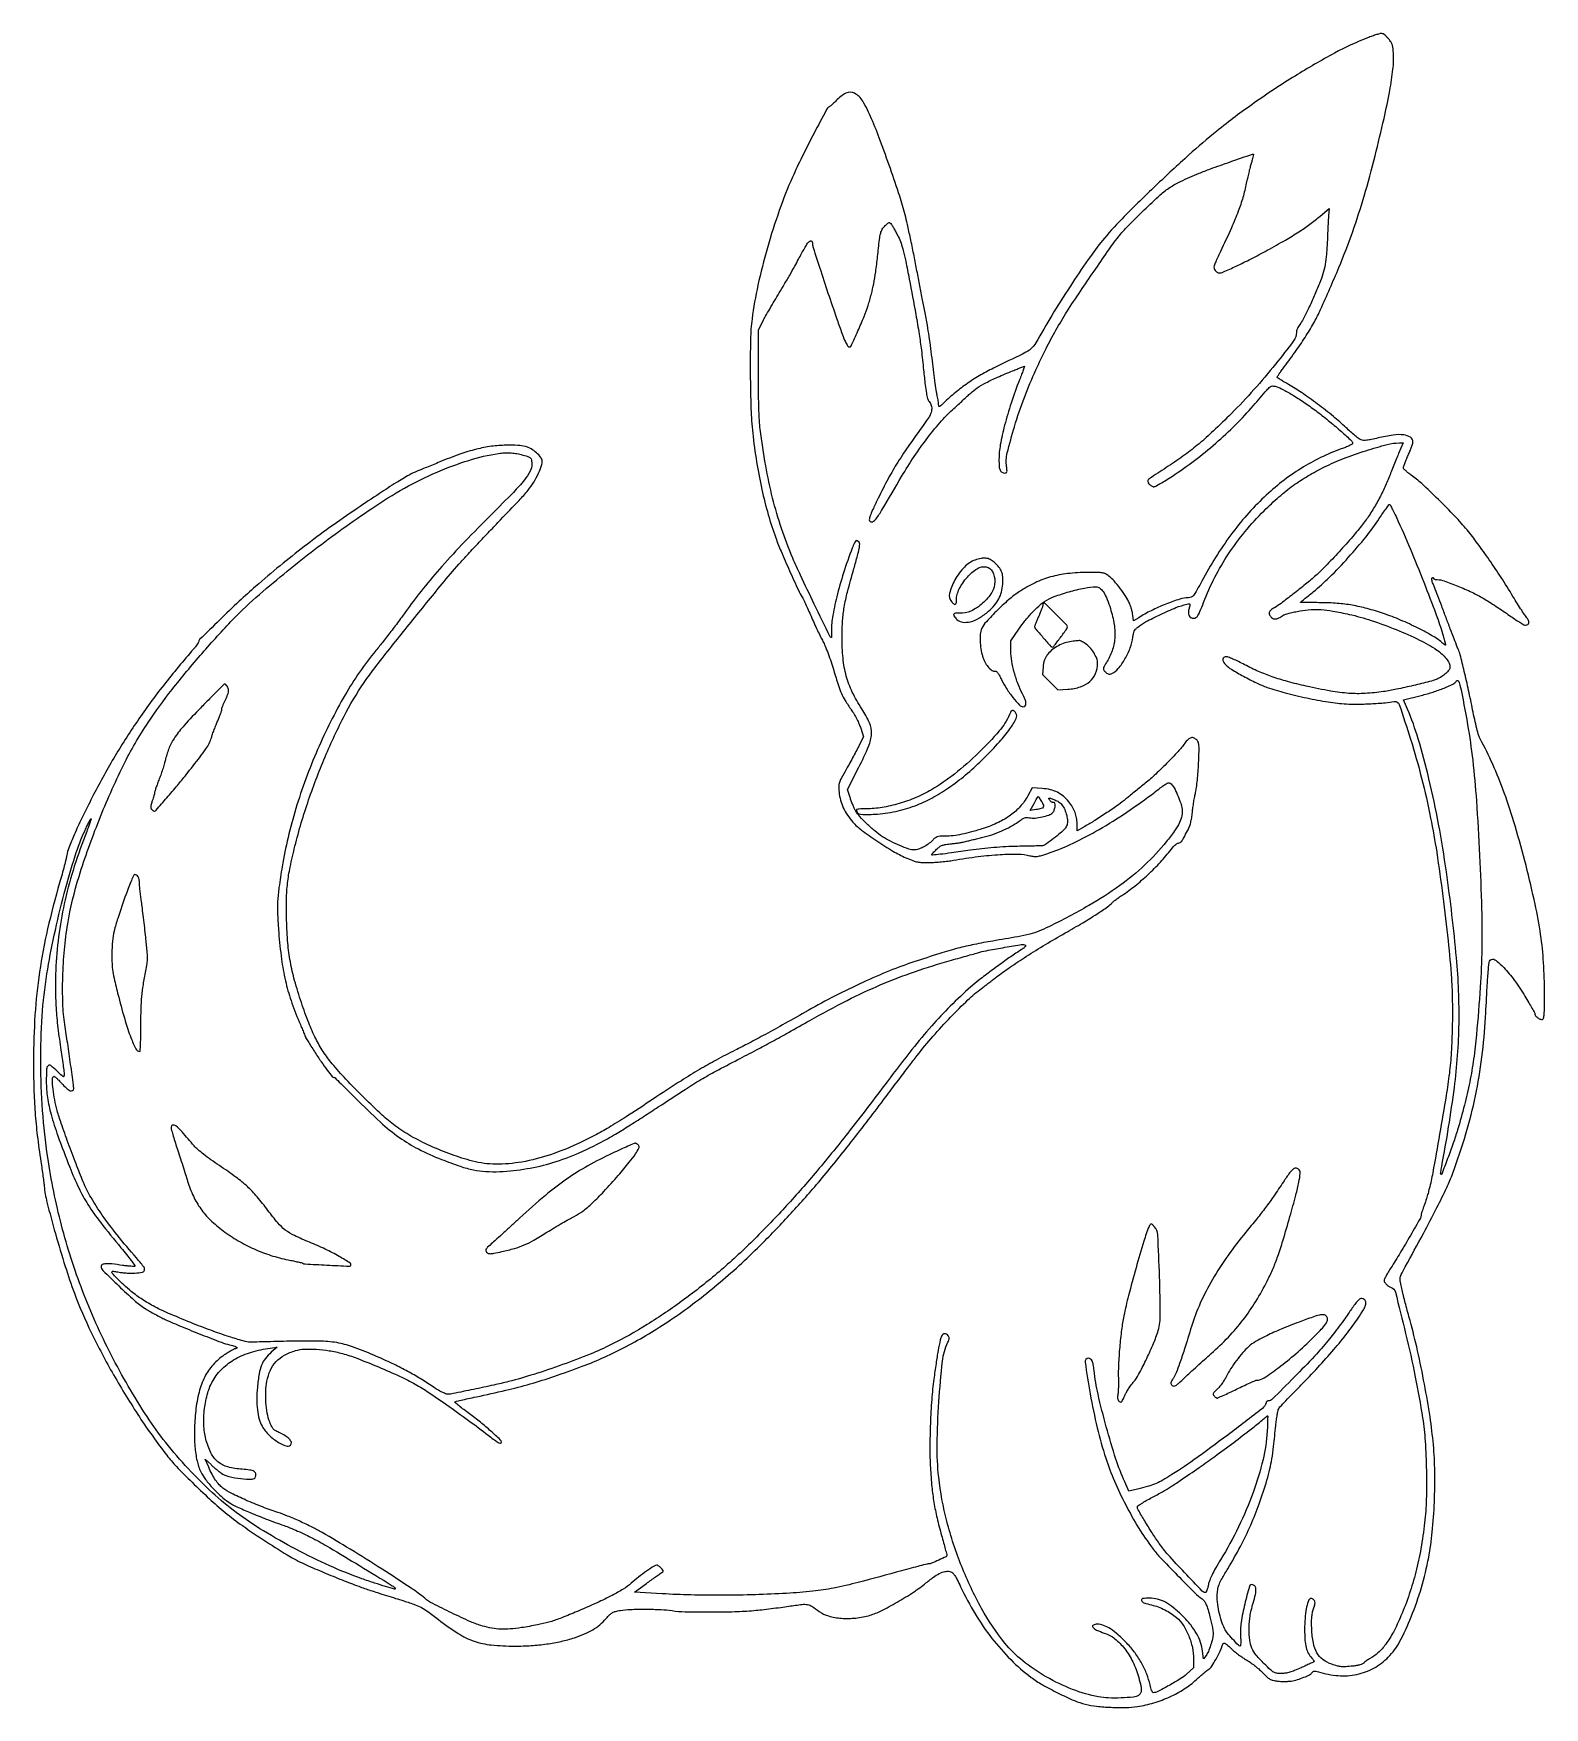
# Model space of a CAD drawing. Extents: x 192 to 1294, y 151 to 1373.
import ezdxf

# ---------------------------------------------------------------- set-up
doc = ezdxf.new("R2010")
doc.units = 0

msp = doc.modelspace()

# ---------------------------------------------------------------- linework, layer by layer
for points in [[(1164.946251, 1369.595611, 0.02971), (1140.887099, 1358.428105, 0.01507), (1111.974762, 1341.71572, 0.01459), (1082.156983, 1322.033609, 0.016989), (1055.054276, 1301.575837, 0.013039), (1034.564135, 1284.083562, 0.007029), (1010.199507, 1261.532199, 0.0068), (987.416237, 1239.243545, 0.021225), (972.948296, 1223.408981, 0.021051), (962.705706, 1210.096202, 0.00812), (949.59295, 1190.824215, 0.008058), (936.111419, 1169.562524, 0.010248), (924.397107, 1149.5, -0.032129), (921.214891, 1144.559601, -0.088804), (918.219023, 1141.728186, -0.030997), (913.080287, 1138.799124, -0.001207), (893.478374, 1129.241237, 0.017895), (882.900957, 1123.639369, 0.020246), (873.189704, 1117.505854, 0.020679), (864.191243, 1110.733637, 0.020462), (855.75, 1103.218372, -0.005427), (853.456595, 1101.049504, -0.095542), (852.592351, 1100.512306, -0.437229), (852.152553, 1100.729511, -0.072048), (852, 1101.782701, 0.029546), (851.93343, 1102.908254, 0.009276), (851.703321, 1104.581051, 0.009231), (851.376668, 1106.442487, 0.010095), (850.990029, 1108.235649, -0.021607), (850.469501, 1110.951762, -0.002132), (849.528876, 1117.536977, -0.002688), (848.482931, 1125.400301, -0.002129), (847.434148, 1133.911509, 0.003395), (846.31447, 1142.812245, 0.003226), (845.055763, 1151.850006, 0.003201), (843.840135, 1159.826526, 0.01139), (842.912627, 1164.911509, -0.00235), (841.842349, 1170.232441, -0.000514), (840.052109, 1179.404095, -0.000535), (838.00353, 1190.017548, -0.000513), (835.948952, 1200.783284, 0.002829), (833.789773, 1211.81926, 0.002533), (831.426987, 1223.244245, 0.00254), (829.201247, 1233.481663, 0.007934), (827.559546, 1240.337691, 0.016058), (823.57845, 1254.027165, 0.005131), (816.800315, 1274.117985, 0.005301), (809.387886, 1294.663478, 0.010999), (803.08385, 1310.49977, 0.031315), (796.646257, 1323.381216, 0.14301), (790.646309, 1329.091175, 0.238329), (784.377424, 1329.145187, 0.094593), (777.317414, 1323.801083, -0.014071), (776.035896, 1322.459155, -0.013061), (774.649463, 1321.156742, -0.013172), (773.355906, 1320.063433, -0.042162), (772.41897, 1319.434633, 0.144327), (770.27957, 1317.260356, 0.001818), (761.105954, 1299.936735, 0.005976), (752.264574, 1282.592015, 0.010465), (745.421117, 1268, 0.019687), (735.742322, 1243.642511, 0.01518), (727.061115, 1216.401369, 0.015321), (720.156816, 1189.077892, 0.022034), (715.866835, 1164.5, 0.027182), (714.749369, 1149.506605, 0.006413), (714.568096, 1124.383854, 0.006811), (715.059143, 1098.854393, 0.019616), (716.334242, 1081.195128, 0.012196), (719.219687, 1060.062057, 0.014105), (723.02301, 1040.102706, 0.014967), (727.684118, 1021.573081, 0.018828), (733.15007, 1004.742655, 0.012841), (737.008862, 995.006782, 0.004074), (743.250701, 980.691943, 0.00275), (749.672244, 966.496949, 0.036457), (752.441292, 961.466716, -0.032434), (753.202613, 960.109633, -0.002798), (754.898215, 956.515486, -0.00368), (756.867024, 952.19816, -0.002847), (758.950518, 947.466716, 0.004319), (761.189506, 942.422486, 0.003725), (763.626727, 937.161576, 0.003752), (765.908523, 932.423248, 0.010849), (767.583679, 929.189713, -0.027892), (769.202959, 925.784811, -0.008024), (771.324603, 920.348572, -0.008046), (773.523785, 914.130723, -0.008483), (775.481424, 907.953467, 0.005286), (778.858708, 897.055094, 0.026859), (781.125033, 891.120296, 0.034088), (783.774417, 886.112696, 0.011988), (788.22403, 879.302721, -0.018622), (790.263118, 876.089697, -0.013596), (792.294144, 872.381333, -0.013773), (794.028776, 868.75648, -0.029272), (795.124635, 865.847369), (797.072366, 859.589298), (793.893484, 853.044649, -0.007594), (792.262985, 849.813601, -0.002875), (789.891219, 845.348581, -0.002847), (787.255924, 840.521592, -0.003472), (784.732714, 836.035627, 0.004937), (780.890657, 829.157804, 0.047575), (779.573889, 826.081863, 0.077547), (779.151614, 823.372604, 0.023241), (779.346931, 819.187717, 0.042418), (780.396553, 813.349905, 0.042536), (782.415734, 807.778623, 0.040758), (785.441166, 802.422706, 0.033217), (789.491287, 797.226459, 0.049553), (795.753705, 791.470422, 0.01318), (806.820701, 783.604519, 0.013927), (818.668873, 776.115187, 0.031123), (828.147978, 771.256916, 0.011176), (833.250895, 769.165057, 0.041906), (836.573038, 768.199222, 0.042798), (839.975085, 767.81101, 0.01201), (845.328014, 767.789295, 0.011772), (849.335944, 767.963774, 0.006954), (854.110195, 768.351134, 0.006955), (858.868893, 768.870813, 0.011837), (862.828014, 769.454437, -0.0113), (880.875286, 772.134657, -0.016318), (896.937544, 773.619842, -0.017871), (910.127513, 773.934235, -0.06244), (918.542934, 772.777274, 0.036652), (921.49948, 772.214582, 0.066165), (923.960585, 772.257251, 0.038486), (927.102331, 772.980972, 0.005673), (933.307285, 775.000714, 0.030895), (950.092733, 781.857433, 0.01874), (969.056626, 791.900848, 0.017192), (989.223196, 804.513661, 0.014473), (1009.694986, 819.19788, -0.003419), (1016.06641, 823.984833, -0.041867), (1018.655197, 825.58567, -0.141768), (1020.247259, 825.889339, -0.174802), (1021.60656, 825.250583, -0.075081), (1023.784751, 822.297501, -0.019205), (1026.36062, 816.927133, -0.020298), (1028.569672, 811.201742, -0.047894), (1029.620376, 806.753008, -0.08779), (1029.43619, 802.022196, -0.05935), (1027.669466, 796.907748, -0.041472), (1024.058118, 790.801177, -0.015456), (1018.038108, 782.847097, -0.034644), (1002.390978, 765.984837, -0.031851), (984.140637, 750.927804, -0.027108), (961.506291, 736.35814, -0.014869), (932.376907, 720.895921, -0.019658), (925.023998, 717.621613, -0.032679), (918.574903, 715.525175, -0.018543), (909.779817, 713.63325, -0.002613), (891.5, 710.503403, 0.009559), (877.902907, 707.980438, 0.014034), (866.066366, 705.200877, 0.011443), (852.770255, 701.354467, 0.004101), (834, 695.286162, 0.016111), (816.255782, 688.746423, 0.011254), (796.67811, 680.287705, 0.010793), (776.464356, 670.475243, 0.010925), (756.775451, 659.837398, -0.00161), (739.741627, 650.219893, -0.00283), (725.589446, 642.394304, -0.003398), (713.666816, 635.994164, -0.005685), (703.544399, 630.794982, 0.007521), (689.719191, 623.62964, 0.010518), (677.601133, 616.783657, 0.008851), (664.325127, 608.589588, 0.003579), (646.5, 596.966171, -0.0022), (625.680518, 583.308189, -0.008986), (612.853605, 575.29805, -0.013228), (602.399316, 569.398097, -0.010312), (590.748571, 563.527899, -0.029379), (568.798147, 554.572866, -0.039221), (547.952414, 549.245395, -0.044102), (528.828916, 547.641762, -0.063908), (512.048636, 549.871935, -0.021827), (496.526495, 554.731731, -0.020271), (481.091438, 561.033199, -0.021061), (466.981851, 568.204945, -0.032349), (455.5, 575.679155, -0.025906), (446.039326, 583.543624, -0.008233), (432.769449, 596.201318, -0.008514), (419.485383, 609.750646, -0.016948), (409.527148, 621, -0.028052), (403.044488, 629.805566, -0.028083), (397.590871, 639.27837, -0.023568), (392.508883, 650.686138, -0.011767), (387.11156, 665.544426, -0.013252), (382.143619, 681.696089, -0.023547), (379.041277, 695.262724, -0.023804), (377.24874, 708.960414, -0.013894), (376.342461, 725.5, -0.010799), (376.259721, 740.948894, -0.023811), (377.01257, 752.722993, -0.023559), (378.887696, 764.448441, -0.010356), (382.416914, 779.769706, -0.020412), (392.394715, 813.460507, -0.019141), (405.276772, 846.968916, -0.019968), (419.837859, 877.48332, -0.032301), (434.860465, 902, -0.014136), (444.57044, 914.97121, -0.001661), (467.109838, 943.177789, -0.001849), (489.78113, 971.144636, -0.010989), (501.996314, 985.446308, -0.004325), (507.771132, 991.80263, -0.00175), (515.74972, 1000.373066, -0.001732), (524.399023, 1009.535188, -0.0022), (532.449836, 1017.930087, 0.002931), (545.949471, 1032.047949, 0.018495), (552.51406, 1039.530111, 0.033998), (556.616647, 1045.335332, 0.029952), (560.089717, 1051.888315, 0.020567), (562.373574, 1057.502697, 0.111563), (562.774367, 1060.744495, 0.141901), (561.69129, 1063.447385, 0.040784), (558.606073, 1066.79546, 0.05578), (554.692809, 1069.66831, 0.069617), (550.514886, 1071.350669, 0.04949), (544.999681, 1072.155481, 0.014832), (536.5, 1072.294381, 0.030538), (525.709273, 1071.490293, 0.027878), (514.757106, 1069.370585, 0.023674), (502.585139, 1065.681776, 0.012874), (488, 1060.069242, -0.000752), (483.23047, 1058.099847, -0.000731), (478.409375, 1056.125878, -0.00072), (474.165728, 1054.402706, -0.002718), (471.5, 1053.341556, 0.037248), (465.728636, 1050.568826, 0.008444), (456.399058, 1044.986328, 0.007045), (444.0566, 1037.071831, 0.003053), (427.850389, 1026.211759, 0.006624), (407.728688, 1012.156052, 0.007996), (389.225987, 998.409256, 0.008164), (371.506212, 984.333181, 0.007502), (353.742079, 969.290644, 0.008886), (341.765654, 958.455637, 0.004846), (327.437912, 944.759462, 0.000965), (312.772647, 930.410765, 0.192143), (311.962453, 928.570476, -0.131793), (311.772903, 927.951433, -0.01295), (310.90372, 926.639452, -0.015659), (309.759515, 925.110101, -0.01179), (308.410981, 923.5, 0.014205), (286.696325, 897.317681, 0.016082), (267.421769, 870.983017, 0.016373), (250.183957, 843.906225, 0.015904), (234.578142, 815.5, 0.004754), (226.968866, 800.182257, 0.009625), (221.328563, 787.958048, 0.01077), (217.429619, 778.513383, 0.054123), (215.952135, 773, -0.0221), (215.426356, 770.377739, -0.003466), (214.127216, 765.26875, -0.003848), (212.506495, 759.264264, -0.003348), (210.718546, 753, 0.015165), (201.9554, 719.299602, 0.019632), (196.086078, 687.903257, 0.019944), (192.760902, 656.552088, 0.016527), (191.662264, 623, 0.006789), (191.947271, 602.491782, 0.011449), (192.813303, 585.31337, 0.011822), (194.439812, 568.582621, 0.007878), (197.057215, 549.5, -0.00217), (197.852428, 544.156249, -0.002224), (198.594456, 538.85, -0.002153), (199.198049, 534.239755, -0.009364), (199.492744, 531.5, 0.040759), (201.472555, 519.9594, 0.005965), (207.660346, 497.004199, 0.007294), (214.85177, 472.889266, 0.013519), (221.498923, 453.573753, 0.02316), (233.828534, 424.796355, 0.016686), (250.102661, 393.874742, 0.016334), (268.907494, 363.237816, 0.018702), (288.887244, 335.284922, 0.026269), (295.907978, 327.124939, 0.00805), (307.338061, 315.550395, 0.008303), (319.99008, 303.549979, 0.012314), (331.5, 293.500912, 0.020808), (344.046354, 283.933296, 0.008852), (361.583402, 272.135543, 0.008389), (379.041858, 261.245583, 0.031411), (390.512974, 255.300794, 0.004788), (403.542132, 249.703543, 0.004561), (416.888193, 244.263442, 0.004681), (428.923605, 239.615096, 0.012968), (437.5, 236.646021, 0.000219), (442.658289, 235.011262, 0.000111), (449.155148, 232.957006, 0.00011), (455.863244, 230.839226, 0.000165), (461.730289, 228.990515, -0.008149), (470.171334, 226.18179, -0.038792), (474.822448, 224.132194, -0.035856), (479.260881, 221.322906, -0.006304), (487.13481, 215.354706, 0.023371), (501.536679, 205.193126, 0.058349), (513.108314, 199.586845, 0.059153), (525.566908, 196.847584, 0.024569), (542.805322, 196, 0.016192), (554.739976, 196.386601, 0.018637), (566.073916, 197.547075, 0.019733), (576.648772, 199.457882, 0.02441), (586.302323, 202.098795, 0.021536), (593.740236, 204.889192, 0.035934), (599.68777, 207.938903, 0.039423), (604.740703, 211.580309, 0.03382), (609.443805, 216.148722, -0.017257), (612.135353, 218.942176, -0.062059), (614.108585, 220.428285, -0.06725), (616.302873, 221.323206, -0.022657), (619.691308, 222.037082, -0.031851), (627.047734, 222.765203, -0.009725), (638.234501, 222.938916, -0.009937), (649.537446, 222.66992, -0.027065), (657.5, 221.888815, 0.032667), (666.976143, 221.066201, 0.00578), (684.818321, 220.892723, 0.006679), (703.326685, 221.173957, 0.015311), (717.246097, 221.998531, 0.005033), (722.892997, 222.564283, 0.002763), (729.795777, 223.364748, 0.002754), (736.793627, 224.254586, 0.004399), (742.760805, 225.100267, -0.007024), (752.337245, 226.406216, -0.072376), (756.315465, 226.314655, -0.101421), (759.590125, 225.04581, -0.019333), (764.851501, 221.364831, 0.094153), (771.67382, 217.972985, 0.049549), (781.030033, 216.322497, 0.045604), (791.567463, 216.486401, 0.044385), (802, 218.55137, 0.046565), (809.961916, 221.70549, 0.013222), (821.681458, 228.057593, 0.013871), (833.590396, 235.373283, 0.02572), (842.754511, 242.055507, -0.014641), (849.124452, 246.91998, -0.049879), (853.640576, 249.525161, -0.078003), (857.369641, 250.548647, -0.092248), (861.011697, 250.28669, -0.151603), (862.277468, 249.498934, -0.035778), (863.785656, 247.480293, -0.025031), (865.621594, 244.274398, -0.00805), (868.025584, 239.347345, 0.026441), (878.617534, 219.523096, 0.029437), (890.904848, 201.656093, 0.030789), (904.624406, 186.103057, 0.03594), (919.5, 173.199093, 0.032208), (927.600192, 167.911749, 0.013011), (939.264025, 161.722016, 0.012579), (951.002503, 156.242879, 0.042676), (959, 153.53697, 0.033684), (967.176558, 152.102985, 0.016228), (977.79085, 151.318052, 0.016241), (988.520963, 151.222732, 0.031067), (997.102236, 151.960044, 0.035441), (1009.092078, 154.624545, 0.034701), (1020.673311, 158.969248, 0.035747), (1031.188817, 164.710337, 0.044341), (1039.994304, 171.541851, -0.005881), (1042.678544, 173.976537, -0.006264), (1045.364064, 176.296023, -0.005985), (1047.722038, 178.233818, -0.028721), (1049.138681, 179.241965, 0.109527), (1051.179992, 181.258354, 0.014513), (1054.343533, 186.484462, 0.017932), (1057.366335, 192.298532, 0.030539), (1059.410142, 197.37821, -0.197621), (1060.006416, 198.069571, -0.243673), (1060.846668, 198.061896, -0.061397), (1062.285482, 197.056704, -0.006271), (1065.346959, 194.233184, 0.017995), (1067.808595, 192.067436, 0.011301), (1070.83035, 189.707895, 0.011342), (1073.913579, 187.517565, 0.020299), (1076.555357, 185.881849, -0.024826), (1079.215947, 184.200986, -0.012967), (1082.363704, 181.86212, -0.012865), (1085.475801, 179.290015, -0.019189), (1088.047467, 176.871164, 0.012051), (1091.449337, 173.578681, 0.056658), (1093.641047, 171.974745, 0.071921), (1095.884724, 171.091642, 0.026777), (1099.228277, 170.490683, 0.018588), (1101.684178, 170.276169, 0.01319), (1104.448974, 170.210978, 0.01334), (1107.095565, 170.28903, 0.02736), (1109.157022, 170.518521, 0.030819), (1113.680147, 171.564202, 0.023317), (1118.493373, 173.242152, 0.020918), (1122.668671, 175.126257, 0.118982), (1124.514836, 176.689402, -0.079146), (1125.267236, 177.435903, -0.128554), (1126.102536, 177.757768, -0.083516), (1127.243663, 177.69545, -0.020004), (1129.083477, 177.203648, 0.056369), (1143.532563, 174.445954, 0.070983), (1157.108803, 175.339984, 0.07438), (1169.393873, 179.907702, 0.07047), (1180.059814, 187.934917, 0.07487), (1188.247236, 199.036279, 0.025311), (1196.742236, 217.298783, 0.024471), (1204.24018, 238.778606, 0.025425), (1209.493819, 260.617889, 0.022037), (1212.129648, 279.165248, 0.013819), (1213.650933, 301.029912, 0.013721), (1213.970956, 323.268367, 0.019531), (1212.941842, 343, 0.014917), (1210.488259, 363.178854, 0.008818), (1206.419733, 387.100492, 0.008698), (1201.371292, 411.565547, 0.011722), (1195.902239, 433.501679, -0.001023), (1194.259529, 439.537289, -0.001198), (1192.726782, 445.269243, -0.001055), (1191.452968, 450.120362, -0.007365), (1190.870769, 452.5, -0.004104), (1188.896494, 461.454509, -0.070656), (1188.693942, 464.440957, -0.097359), (1189.415441, 467.073881, -0.010551), (1192.353908, 472.681537, 0.002692), (1205.608518, 497.037222, 0.005787), (1215.504804, 515.980042, 0.007221), (1222.692247, 530.655741, 0.021341), (1227.045, 541, 0.017119), (1236.613373, 569.739827, 0.020069), (1243.636854, 597.592032, 0.020289), (1248.346586, 625.648905, 0.01826), (1250.972394, 655, -0.000944), (1252.174932, 677.003673, -0.006216), (1252.934766, 688.011376, -0.006543), (1253.581739, 694.841829, -0.162364), (1254.359108, 696.539343, -0.382013), (1257.787186, 696.847415, -0.041046), (1264.292214, 691.116367, -0.03493), (1271.962348, 681.948666, -0.021314), (1279.75, 670.171357, -0.003099), (1282.528652, 665.487326, -0.004762), (1284.870312, 661.394649, -0.001733), (1286.836078, 657.853011, -0.126479), (1287, 657.215354, 0.185106), (1287.508646, 655.8885, 0.055691), (1289.151616, 654.425881, 0.055723), (1291.069478, 653.366183, 0.192286), (1292.462755, 653.347334, 0.253606), (1293.30383, 654.330532, 0.032572), (1293.721139, 657.172657, 0.017623), (1293.94809, 662.165495, 0.002545), (1294, 672.362661, 0.015674), (1293.298082, 694.74778, 0.020294), (1291.180351, 715.180492, 0.017774), (1287.155882, 737.371923, 0.008566), (1280.508209, 765.5, 0.009331), (1272.559254, 794.461549, 0.015204), (1264.617037, 818.676077, 0.017563), (1256.249954, 839.475423, 0.022307), (1247.021222, 858, -0.057337), (1246.081007, 860.272728, -0.006466), (1244.618818, 865.665458, -0.007771), (1243.056386, 872.153998, -0.00624), (1241.571431, 879.180281, 0.004715), (1238.628057, 893.320344, 0.004875), (1235.449686, 907.245143, 0.003194), (1232.461834, 919.425739, 0.048854), (1230.999658, 923.5, -0.018182), (1230.374403, 924.95514, -0.000553), (1228.00981, 931.08125, -0.001092), (1225.247396, 938.308683, -0.000754), (1222.151182, 946.5, 0.000622), (1219.010789, 954.814829, 0.000808), (1216.111094, 962.426397, 0.000603), (1213.662461, 968.799812, 0.007337), (1212.68497, 971.228159, -0.022762), (1212.120828, 972.764816, -0.040605), (1211.82037, 974.07658, -0.051113), (1211.7789, 975.066643, -0.243908), (1212.060152, 975.537176, -0.073392), (1212.419686, 975.692183, -0.149702), (1212.72392, 975.681024, -0.18824), (1212.924961, 975.509621, -0.123798), (1213, 975.211197, 0.2539), (1213.192307, 974.856903, 0.059254), (1213.82036, 974.547419, 0.047069), (1214.722888, 974.321375, 0.030738), (1215.792716, 974.224957, -0.078539), (1220.807872, 973.285478, -0.010991), (1230.696877, 969.518905, -0.013504), (1241.035678, 964.989545, -0.0237), (1249.284746, 960.618092, -0.007592), (1253.522749, 958.020443, -0.004039), (1258.692532, 954.683796, -0.004019), (1263.921377, 951.188386, -0.006235), (1268.370682, 948.080207, 0.008508), (1272.29089, 945.368066, 0.011771), (1275.90312, 943.079811, 0.008443), (1278.970121, 941.306437, 0.127524), (1280.152066, 941, 0.143323), (1281.781764, 941.476944, 0.203936), (1282.621797, 942.707384, 0.155321), (1282.425494, 944.460561, 0.082526), (1281.208263, 946.300881, -0.039244), (1280.017612, 947.801911, -0.003504), (1277.355722, 951.819634, -0.004551), (1274.253891, 956.669281, -0.003535), (1270.9646, 962, 0.00706), (1262.389696, 975.679953, 0.007588), (1253.630749, 988.784236, 0.008074), (1245.159001, 1000.637741, 0.012725), (1237.471246, 1010.5, 0.018335), (1228.713423, 1020.400383, 0.00829), (1216.559647, 1032.748084, 0.007614), (1204.46673, 1044.276528, 0.03311), (1196.772004, 1050.5, -0.012798), (1194.594123, 1052.119768, -0.018137), (1192.749214, 1053.67796, -0.01438), (1191.333401, 1055.040901, -0.18604), (1191.04799, 1055.701564, -0.095235), (1191.167644, 1056.493382, -0.005112), (1192.042222, 1058.888548, -0.007848), (1193.162718, 1061.726645, -0.00563), (1194.5, 1064.863566, 0.008225), (1195.840255, 1068.05325, 0.010327), (1196.971875, 1071.053447, 0.008664), (1197.820705, 1073.591886, 0.076492), (1198, 1074.757014, 0.253339), (1196.191108, 1078.097981, 0.117356), (1191.401276, 1079.817562, 0.063471), (1183.490601, 1079.693034, 0.023725), (1172.566427, 1077.592611, -0.007876), (1167.747888, 1076.506764, -0.022047), (1164.33222, 1075.949207, -0.03104), (1161.853375, 1075.811085, -0.089469), (1160.167929, 1076.126253, -0.072965), (1158.761774, 1076.910939, -0.00827), (1155.900384, 1079.183502, -0.00987), (1152.575573, 1082.026756, -0.007876), (1149.101502, 1085.217893, 0.018331), (1139.972517, 1093.258081, 0.010416), (1128.384429, 1102.336952, 0.010396), (1116.683932, 1110.742367, 0.022685), (1107.30915, 1116.578202, -0.006249), (1104.124201, 1118.418472, -0.009828), (1101.440813, 1120.086245, -0.004326), (1099.222373, 1121.553683, -0.249424), (1099, 1121.971723, -0.147368), (1099.146445, 1122.4578, -0.003453), (1100.492883, 1124.459348, -0.007345), (1102.134585, 1126.789549, -0.004882), (1104.082153, 1129.415108, 0.008471), (1112.878878, 1141.453804, 0.01228), (1120.198603, 1152.396982, 0.013935), (1126.126795, 1162.351816, 0.020902), (1130.683348, 1171.379039, 0.007948), (1143.993181, 1202.023024, 0.013379), (1154.055423, 1228.190589, 0.013993), (1162.394124, 1254.012608, 0.009822), (1170.38797, 1283.5, 0.004895), (1176.904986, 1310.68372, 0.011457), (1181.110819, 1331.158592, 0.014819), (1183.457419, 1346.680046, 0.042743), (1183.83761, 1357.5447, 0.01292), (1183.519124, 1361.711126, 0.049754), (1182.999912, 1364.252173, 0.063653), (1182.059312, 1366.313346, 0.030983), (1180.382141, 1368.67661, 0.024689), (1179.061167, 1370.157129, 0.027482), (1177.644868, 1371.445073, 0.028346), (1176.329932, 1372.396464, 0.112458), (1175.397868, 1372.732149, 0.093932), (1174.22662, 1372.655205, 0.009659), (1171.544835, 1371.906552, 0.011766), (1168.360665, 1370.868707, 0.00914)], [(1080.008107, 1277.952973, 0.008131), (1079.156733, 1274.910275, 0.004094), (1078.176566, 1271.045561, 0.004064), (1077.228392, 1267.033403, 0.006018), (1076.468235, 1263.5, -0.020066), (1073.925998, 1253.111303, -0.020528), (1070.575309, 1243.039823, -0.015088), (1065.571614, 1230.949493, -0.005075), (1057.565639, 1213.617502, 0.003258), (1054.104163, 1206.194809, 0.037615), (1052.98872, 1203.182567, 0.112743), (1052.889104, 1201.370423, 0.142437), (1053.619909, 1199.867502, 0.029826), (1054.347402, 1199.154129, 0.03247), (1055.135178, 1198.553954, 0.034377), (1055.870209, 1198.135632, 0.116875), (1056.404988, 1198.018298, 0.099625), (1059.709024, 1198.740872, 0.005957), (1069.043466, 1202.974628, 0.008883), (1079.956016, 1208.3201, 0.006844), (1091.673329, 1214.524065, 0.005471), (1105.032071, 1222.024008, 0.012622), (1114.861827, 1228.020394, 0.015858), (1122.853257, 1233.543116, 0.01678), (1130.32532, 1239.46271), (1136.855795, 1245.002909), (1136.453322, 1239.751455, 0.005305), (1136.267085, 1236.928648, 0.001368), (1136.02742, 1232.37074, 0.001392), (1135.782778, 1227.17081, 0.001417), (1135.568617, 1222, -0.010509), (1134.958458, 1211.770661, -0.024267), (1133.967229, 1204.136586, -0.028735), (1132.369438, 1197.466011, -0.022082), (1129.894329, 1190.395072, -0.0086), (1126.055109, 1181.265293, -0.008169), (1121.840289, 1172.11382, -0.007246), (1117.908749, 1164.226757, -0.043698), (1115.46366, 1160.363469, 0.032309), (1114.520714, 1158.945997, 0.028485), (1113.7237, 1157.35916, 0.029566), (1113.171108, 1155.842456, 0.072697), (1113, 1154.671815, -0.162005), (1110.935192, 1148.466418, -0.008227), (1097.735014, 1131.4193, -0.01352), (1082.057005, 1112.895659, -0.013937), (1065.554071, 1095.438243, -0.007041), (1052.436468, 1082.679207, -0.015336), (1041.946255, 1073.351775, -0.017207), (1031.697316, 1065.36939, -0.011618), (1019.5, 1056.951779, 0.00077), (1007.197529, 1048.849896, 0.038758), (1004.916248, 1047.074323, 0.276437), (1004.521896, 1045.764941, 0.122411), (1005.404988, 1044.111228, 0.03898), (1006.257035, 1043.303367, 0.036785), (1007.240121, 1042.620173, 0.038992), (1008.20314, 1042.148018, 0.094758), (1008.97716, 1042, 0.125997), (1010.066787, 1042.279009, 0.005057), (1013.658409, 1044.294911, 0.008611), (1017.881075, 1046.819209, 0.005962), (1022.572173, 1049.812462, 0.017596), (1038.579647, 1061.121249, 0.016512), (1054.10495, 1073.759989, 0.016649), (1068.626625, 1087.27697, 0.018771), (1081.624187, 1101.218225, -0.000972), (1091.468003, 1112.56051, -0.038958), (1093.816769, 1114.866411, -0.177354), (1095.628525, 1115.522126, -0.078907), (1098.171694, 1115.108351, -0.043808), (1103.491173, 1112.819484, -0.013952), (1110.973107, 1108.517734, -0.013182), (1119.452357, 1103.009995, -0.011052), (1128.151885, 1096.739679, -0.009505), (1137.399701, 1089.478482, -0.011102), (1145.888904, 1082.228145, -0.00528), (1153.151866, 1075.601567, -0.208083), (1154, 1073.651841, -0.270625), (1153.654953, 1073.06103, -0.013269), (1151.576562, 1071.960217, -0.018476), (1148.911781, 1070.758678, -0.011971), (1145.75, 1069.558782, 0.055995), (1116.416296, 1055.365769, 0.048986), (1089.496005, 1034.455223, 0.045174), (1065.27833, 1006.965906, 0.034962), (1044, 973.178959, -0.003545), (1039.805208, 965.486274, -0.043415), (1037.934979, 962.711623, -0.121374), (1036.310056, 961.477978, -0.100211), (1034.176317, 961.02755, 0.076141), (1027.905956, 960.013853, 0.017497), (1017.795631, 956.354693, 0.018727), (1007.061269, 951.564926, 0.026494), (997.92997, 946.455792), (994.253364, 944.134853), (993.67151, 948.379941, 0.023331), (993.311803, 950.324984, 0.012617), (992.698125, 952.681547, 0.012543), (991.950843, 955.054619, 0.019302), (991.17493, 957.062515, 0.041706), (988.58882, 961.902601, 0.01871), (984.445338, 967.812151, 0.018519), (979.936978, 973.319933, 0.049131), (976.217697, 976.782255, 0.043018), (973.742399, 978.35306, 0.077731), (971.47193, 979.116411, 0.038989), (968.176739, 979.417928, 0.004279), (960.576708, 979.454044, 0.026941), (946.087601, 978.617474, 0.040695), (933.690291, 976.196073, 0.042873), (922.332218, 971.921805, 0.034751), (911, 965.507026, 0.032877), (903.000653, 959.42213, 0.017404), (893.885091, 950.91592, 0.014209), (885.811112, 942.365449, 0.102748), (882.996863, 937.490494, 0.068033), (882.247796, 933.44115, 0.029923), (882.317527, 927.980186, 0.029235), (883.081332, 922.185178, 0.037886), (884.485973, 917.014172, 0.046457), (886.233375, 913.242161, 0.050599), (888.605976, 909.972863, 0.057742), (891.062321, 907.789865, 0.233754), (892.985523, 907.495405, -0.230881), (893.920519, 907.35746, -0.077956), (894.950219, 906.386814, -0.041932), (896.183881, 904.48523, -0.011081), (897.824552, 901.251545, 0.032355), (901.429599, 894.837509, 0.023791), (906.197603, 888.219317, 0.01767), (910.982208, 882.621386, 0.21007), (913.533496, 881.5, 0.210938), (915.114473, 882.198035, 0.197518), (915.720994, 883.863642, 0.087332), (915.093752, 886.735719, 0.025119), (913.151119, 890.86785, -0.032762), (909.907269, 898.050703, -0.023436), (907.20157, 906.44452, -0.023725), (905.345791, 914.84089, -0.04033), (904.703571, 922), (904.637192, 929.5), (910.42936, 938, -0.01911), (914.978082, 944.155929, -0.018594), (920.023484, 950.004927, -0.019568), (924.998882, 954.953674, -0.041753), (929.279365, 958.276624, -0.055604), (936.325541, 961.816679, -0.019131), (947.184449, 965.369728, -0.019378), (958.405446, 968.106329, -0.048253), (966.797749, 968.982541, -0.161109), (969.461826, 968.123654, -0.082085), (971.951903, 965.584538, -0.053234), (974.361379, 961.230881, -0.020339), (976.794949, 954.734806, -0.033811), (979.844052, 942.801985, -0.05707), (980.55059, 932.512056, -0.065016), (978.921308, 923.31378, -0.062039), (974.972908, 914.683554, 0.00815), (972.722888, 910.901716, 0.100995), (972.20075, 909.321325, 0.194697), (972.536473, 908.092971, 0.045996), (974.004062, 906.496324, 0.039086), (975.136904, 905.621772, 0.104219), (976.083322, 905.252937, 0.106453), (977.085737, 905.301276, 0.041833), (978.39473, 905.770082, 0.113856), (983.089391, 909.370664, 0.040979), (987.927764, 916.32459, 0.040549), (991.826696, 924.501786, 0.061573), (993.702979, 932.139937, -0.025328), (994.127243, 934.633462, -0.053053), (994.75506, 936.495573, -0.06179), (995.686382, 937.998986, -0.048351), (997.030145, 939.371912, -0.053082), (1002.945977, 943.362454, -0.011908), (1013.837091, 948.806869, -0.012661), (1025.14396, 953.780819, -0.038807), (1033.106544, 956.344902, -0.02313), (1034.751663, 956.657378, -0.328049), (1035.249106, 956.390436, -0.170964), (1035.326354, 955.661984, -0.006958), (1034.67043, 953.059765, 0.056913), (1034.237583, 950.139116, 0.119088), (1034.69935, 947.902895, 0.157871), (1036.003406, 946.513846, 0.126618), (1038, 946, 0.148335), (1039.705244, 946.517277, 0.105148), (1041.109271, 947.958792, 0.043036), (1042.655468, 950.952982, 0.005781), (1045.281364, 957.544593, -0.026341), (1053.48615, 975.907107, -0.02748), (1063.473573, 993.038225, -0.027144), (1075.402327, 1009.159005, -0.024416), (1089.414057, 1024.5, -0.016045), (1100.267918, 1034.606192, -0.022536), (1110.620087, 1042.851467, -0.023301), (1121.391756, 1049.92306, -0.019112), (1133.5, 1056.476892, -0.022302), (1147.310321, 1062.533538, -0.014621), (1163.696418, 1068.320003, -0.013248), (1179.100135, 1072.811674, -0.063731), (1188.139846, 1073.992994), (1190.779691, 1074), (1187.552522, 1066.25, 0.001985), (1186.038351, 1062.572676, 0.000955), (1184.125184, 1057.847625, 0.000947), (1182.148718, 1052.912335, 0.001357), (1180.416758, 1048.529151, -0.018041), (1176.517074, 1039.548686, -0.016435), (1171.865391, 1030.583377, -0.016662), (1166.714246, 1022.082826, -0.020278), (1161.315963, 1014.5, -0.01425), (1154.120235, 1005.740903, -0.006356), (1144.175766, 994.604848, -0.006148), (1134.199837, 983.980638, -0.019773), (1127.203846, 977.264101, -0.010103), (1119.655446, 970.837803, -0.006115), (1110.475761, 963.52264, -0.005251), (1101.760869, 956.89607, -0.030213), (1096.911637, 953.724571, 0.044467), (1094.328958, 951.928453, 0.14912), (1093.215074, 950.2216, 0.196598), (1093.399708, 948.488049, 0.085427), (1094.855382, 946.630877, 0.100766), (1096.406943, 945.711949, 0.125414), (1098.071842, 945.571216, 0.081639), (1100.129123, 946.271552, 0.024012), (1103, 947.988716, -0.069753), (1104.55498, 948.735602, -0.011572), (1107.749737, 949.672815, -0.012506), (1111.586063, 950.600247, -0.010777), (1115.658679, 951.38617, -0.02552), (1123.712296, 952.341345, -0.034214), (1131.062914, 952.331192, -0.027107), (1139.541053, 951.274624, -0.009681), (1151.5, 948.880975, -0.025616), (1167.65137, 944.443489, -0.016803), (1185.761053, 937.772314, -0.016912), (1202.801511, 930.154883, -0.034665), (1215.465672, 922.844959, -0.036785), (1219.239142, 919.877852, -0.043926), (1222.2993, 916.5474, -0.04959), (1224.344866, 913.257195, -0.114783), (1225, 910.44101, -0.156717), (1224.32805, 908.349834, -0.04864), (1222.126053, 905.834208, -0.044943), (1219.057403, 903.429165, -0.044817), (1215.605597, 901.608568, -0.036801), (1210.111104, 899.774262, -0.005048), (1198.367382, 896.91846, -0.006282), (1186.060152, 894.219419, -0.013504), (1176.5, 892.516106, -0.023134), (1163.281689, 891.149092, -0.031836), (1151.342703, 891.230973, -0.026743), (1138.039771, 892.888789, -0.010996), (1120.218925, 896.490965, -0.010024), (1106.466118, 899.878134, -0.018096), (1095.374585, 903.28144, -0.020182), (1085.42394, 907.189831, -0.017067), (1075.237024, 912.095019, 0.006828), (1070.775759, 914.356866, 0.009304), (1066.689639, 916.265412, 0.006615), (1063.238879, 917.74528, 0.09829), (1061.955639, 918, 0.138488), (1060.158707, 917.492562, 0.237859), (1059.359391, 916.198467, 0.15346), (1059.787948, 914.266392, 0.060363), (1061.441988, 912.060551, 0.066532), (1065.568571, 908.76466, 0.011037), (1074.417646, 903.709684, 0.012961), (1083.969586, 898.845435, 0.025991), (1091.787891, 895.603106, 0.020792), (1104.855746, 891.566845, 0.012749), (1120.545988, 887.851702, 0.012775), (1136.290641, 884.963021, 0.022167), (1149.5, 883.483004, 0.021971), (1156.837564, 883.31189, 0.007665), (1167.397667, 883.691683, 0.007387), (1177.808897, 884.380369, 0.027572), (1184.30856, 885.26952, -0.374961), (1188.017056, 883.11461, -0.005815), (1196.264138, 857.831313, -0.013567), (1204.32943, 829.413696, -0.013093), (1210.946833, 800.262846, -0.011549), (1215.329581, 775.320558, -0.005638), (1219.823471, 743.330813, -0.005634), (1223.674115, 710.575508, -0.009481), (1226.073433, 683, -0.013426), (1226.748305, 666.539707, -0.008963), (1226.676622, 647.673864, -0.009023), (1225.941324, 629.194894, -0.01596), (1224.574178, 614, -0.010405), (1222.248904, 597.788148, -0.002207), (1217.486285, 569.65211, -0.001778), (1212.480833, 541.449233, -0.017637), (1209.921906, 529.701754, -0.007076), (1209.016482, 526.350826, -0.005488), (1207.93946, 522.72879, -0.005552), (1206.859895, 519.371371, -0.013315), (1205.966391, 516.914733, 0.009776), (1205.213559, 514.889603, 0.011274), (1204.577627, 512.930113, 0.01041), (1204.112538, 511.252541, 0.062488), (1204, 510.355582, -0.129975), (1203.455272, 508.295477, -0.001447), (1196.239798, 495.690369, -0.00503), (1188.762545, 483.011729, -0.007216), (1181.863337, 471.942036, 0.008572), (1180.000547, 468.93507, 0.011611), (1178.428605, 466.152716, 0.008693), (1177.220092, 463.794975, 0.114565), (1177, 462.847024, 0.141361), (1177.381433, 461.52484, 0.054772), (1178.578181, 460.017864, 0.051474), (1180.231222, 458.660901, 0.061928), (1182.030993, 457.767425, -0.25117), (1185.194273, 454.313745, -0.003081), (1192.703371, 424.050952, -0.009403), (1199.748508, 392.285218, -0.011692), (1205.047465, 362.5, -0.02187), (1206.905742, 345.510801, -0.011399), (1207.809424, 324.218923, -0.011398), (1207.741886, 302.938976, -0.022183), (1206.548657, 286, -0.014676), (1203.822295, 267.20269, -0.018838), (1200.161858, 250.117758, -0.019651), (1195.378003, 233.970605, -0.018785), (1189.277299, 218, -0.019708), (1183.732292, 206.278482, -0.037867), (1178.240059, 197.459062, -0.04736), (1172.518559, 191.031166, -0.067999), (1166.291527, 186.650754, 0.019876), (1165.076142, 185.959709, 0.017016), (1163.853162, 185.139484, 0.017352), (1162.792555, 184.317183, 0.045999), (1162.115279, 183.638903, -0.125736), (1161.221644, 182.990192, -0.025187), (1159.342367, 182.351968, -0.024092), (1156.939635, 181.79229, -0.016846), (1154.188112, 181.384906, -0.009883), (1148.994407, 180.897686, -0.040283), (1145.82601, 180.919079, -0.046014), (1142.909674, 181.447467, -0.01564), (1138.793677, 182.731876, -0.078595), (1132.400452, 186.147062, -0.101206), (1128.010497, 191.136405, -0.082453), (1125.362503, 198.272553, -0.036891), (1124.189813, 208.246724, -0.009878), (1124.072813, 213.218113, -0.022079), (1124.225372, 216.994483, -0.027678), (1124.669601, 220.149794, -0.030235), (1125.451945, 223.142889, 0.009807), (1126.356876, 226.104951, 0.061292), (1126.600217, 227.667859, 0.118674), (1126.375493, 228.752937, 0.086449), (1125.664082, 229.764489, 0.055499), (1125.021501, 230.278315, 0.063801), (1124.310063, 230.60995, 0.073891), (1123.640581, 230.718855, 0.142788), (1123.121945, 230.575366, 0.182852), (1121.476777, 228.435846, 0.027742), (1120.180891, 223.101979, 0.027304), (1119.292061, 216.21078, 0.018422), (1119, 208.28638, 0.015558), (1119.24798, 200.318899, 0.045311), (1120.085082, 194.882792, 0.063381), (1121.669016, 190.798341, 0.064503), (1124.218338, 187.26759, -0.016692), (1125.001885, 186.375675, -0.027606), (1125.594069, 185.567274, -0.026779), (1125.972906, 184.910942, -0.347889), (1125.92061, 184.652483, -0.064253), (1125.571164, 184.426899, -0.000675), (1122.952854, 183.182846, -0.002143), (1119.923272, 181.764253, -0.00139), (1116.408257, 180.14854, -0.010514), (1111.682122, 178.110963, -0.026186), (1108.1271, 176.878713, -0.034058), (1105.0878, 176.220694, -0.036297), (1102.051677, 176, -0.032025), (1098.682067, 176.216045, -0.096941), (1096.510799, 176.938796, -0.057622), (1094.203598, 178.620052, -0.006286), (1089.42227, 183.141025, -0.026675), (1083.637943, 189.381654, -0.072324), (1080.493402, 194.513573, -0.073879), (1078.97695, 200.263811, -0.028728), (1078.540696, 208.5, -0.015428), (1078.71289, 213.365482, -0.021542), (1079.187798, 217.692849, -0.020378), (1080.057772, 222.141164, -0.01189), (1081.442824, 227.397051, 0.011764), (1083.123257, 233.767321, 0.061911), (1083.52224, 237.355892, 0.139394), (1082.888528, 239.479973, 0.172198), (1081.270161, 240.74328, 0.42468), (1078.744823, 239.423908, 0.012551), (1075.323723, 226.617657, 0.021346), (1072.702135, 213.22192, 0.052976), (1072.255873, 203.25, -0.009194), (1072.37477, 200.470071, -0.015369), (1072.359839, 198.129688, -0.009154), (1072.25554, 196.249756, -0.39278), (1071.986655, 196, -0.207644), (1070.670536, 196.571198, -0.006039), (1066.482321, 201.160099, -0.01197), (1062.594433, 205.740867, -0.050687), (1060.629473, 208.749626, -0.04226), (1058.344421, 214.264978, -0.024384), (1056.499103, 221.214275, -0.024431), (1055.351593, 228.238276, -0.046355), (1055.234538, 233.963102, -0.02982), (1055.77761, 238.058992, -0.050906), (1056.773876, 241.359353, -0.031697), (1058.725975, 245.316666, -0.005508), (1062.960449, 252.5, 0.013922), (1072.16957, 268.740902, 0.018027), (1079.647933, 284.146212, 0.018275), (1085.918408, 299.875723, 0.014995), (1091.485258, 317.088057, 0.012245), (1093.64747, 325.271061, 0.018048), (1095.107405, 332.557399, 0.012533), (1096.355891, 341.640798, 0.002988), (1097.962879, 356.809012, -0.007842), (1098.437189, 360.905956, -0.009813), (1099.011201, 364.689438, -0.008236), (1099.604507, 367.830922, -0.072191), (1100.085366, 369.159507, -0.063592), (1101.02533, 370.480587, -0.002282), (1105.266783, 375.033574, -0.004169), (1110.359031, 380.360354, -0.002906), (1116.189988, 386.289567, 0.009135), (1128.663263, 399.293135, 0.010036), (1140.259286, 412.349089, 0.010769), (1150.293352, 424.640305, 0.018978), (1157.962934, 435.267221, 0.009216), (1161.925842, 441.466717, 0.056866), (1163.524151, 444.890778, 0.135723), (1163.645238, 447.159561, 0.166924), (1162.548039, 448.960131, 0.184031), (1160.62026, 449.617718, 0.169932), (1158.665631, 448.855303, 0.059184), (1156.10898, 446.077765, 0.007787), (1151.509606, 439.5, -0.00767), (1148.305708, 434.915692, -0.004117), (1144.219635, 429.353125, -0.004098), (1139.958013, 423.746999, -0.006406), (1136.189542, 419, -0.01757), (1126.281484, 407.678965, -0.006278), (1111.388878, 392.216616, -0.001627), (1095.351733, 376.084363, -0.198835), (1092.732744, 375, 0.08237), (1092.102394, 374.895447, 0.075245), (1091.517588, 374.591776, 0.077983), (1091.066456, 374.141184, 0.100778), (1090.823324, 373.610303, -0.172483), (1088.170733, 369.473683, -0.002146), (1062.852477, 350.038122, -0.006911), (1038.243024, 331.845523, -0.01798), (1019.901509, 319.649445, -0.015489), (1014.237183, 316.407188, -0.027439), (1009.355783, 314.144567, -0.026047), (1004.085333, 312.356409, -0.012466), (997.156918, 310.58671), (990.813836, 309.133946), (987.813392, 315.751282, -0.028055), (981.336101, 332.471026, -0.011164), (974.271697, 356.042823, -0.011106), (968.290988, 379.797636, -0.02975), (965.427469, 397, 0.016412), (964.806098, 401.46467, 0.066419), (963.986027, 404.080934, 0.127544), (962.829947, 405.481352, 0.158038), (961.230028, 406, 0.45729), (958.861656, 403.261218, 0.007024), (962.583754, 380.027229, 0.015455), (967.691721, 355.312418, 0.020286), (973.954865, 333.138118, 0.022331), (980.269763, 316.386595, 0.01807), (988.476942, 299.011712, 0.018081), (997.909824, 282.288952, 0.022471), (1007.912342, 267.5, 0.029817), (1013.424924, 260.944967, 0.003923), (1026.041386, 247.847397, 0.003249), (1038.991506, 234.783748, 0.042608), (1044.209515, 230.405598, -0.07924), (1045.705788, 228.951553, -0.053622), (1046.919416, 226.901051, -0.03242), (1048.112658, 223.75444, -0.008216), (1049.630494, 218.5, -0.008529), (1050.66073, 214.426582, -0.009447), (1051.514285, 210.456439, -0.008902), (1052.11721, 207.04784, -0.047295), (1052.235811, 205.160218, -0.047618), (1051.751504, 201.365343, -0.022209), (1050.444217, 196.576792, -0.021845), (1048.759059, 192.025421, -0.06207), (1047.074699, 189.09903), (1045.267528, 186.70321), (1044.564427, 192.330637, 0.052955), (1043.062643, 198.741436, 0.044942), (1040.189031, 205.078235, 0.040134), (1035.879679, 211.434418, 0.027729), (1030.071094, 217.906007, 0.024245), (1023.3419, 223.993978, 0.048362), (1017.382094, 227.986827, 0.059404), (1011.668799, 230.235491, 0.064162), (1005.735647, 231, 0.037027), (1000.900612, 230.641454, 0.46458), (1000.05467, 229.270721, 0.238393), (1001.742847, 227.581006, 0.02434), (1007.365484, 226.030146, -0.035467), (1012.051209, 224.624886, -0.026423), (1016.992266, 222.447285, -0.026501), (1021.655393, 219.771594, -0.03667), (1025.501307, 216.864708, -0.068828), (1030.438876, 211.152902, -0.046248), (1034.450917, 203.501747, -0.044896), (1037.106172, 194.942037, -0.052814), (1038, 186.503575), (1038, 180.185339), (1032.897262, 175.597538, -0.043346), (1028.109554, 171.990483, -0.012214), (1020.058623, 167.22333, -0.008248), (1011.798667, 162.778388, -0.119867), (1008.598426, 162, -0.273761), (1008.065331, 162.315528, -0.027526), (1007.400396, 163.703003, -0.028451), (1006.748438, 165.575934, -0.018604), (1006.202708, 167.797456, 0.04211), (1003.90886, 175.54495, 0.034242), (1000.216249, 183.378753, 0.032757), (995.290804, 190.988718, 0.030677), (989.312619, 198.068211, 0.020392), (982.952662, 204.203583, 0.038349), (977.273575, 208.520737, 0.04876), (972.209272, 211.13083, 0.094262), (967.75, 211.990616, 0.115117), (964.888995, 211.330613, 0.475576), (964.54397, 209.836962, 0.121208), (967.274244, 207.679507, 0.028209), (972.761541, 205.544278, -0.089267), (980.594871, 201.33833, -0.060476), (987.730887, 194.112988, -0.053859), (993.66667, 184.447976, -0.043231), (997.93174, 173.003765, -0.009568), (999.514079, 166.837562, -0.061596), (999.863479, 163.645426, -0.132345), (999.287578, 161.621143, -0.115364), (997.75, 160.035611, -0.12056), (994.063655, 158.768504, -0.013327), (985.096939, 158.189683, -0.017372), (975.743234, 158.160977, -0.038812), (968.678618, 158.935912, -0.046191), (949.66512, 164.385944, -0.037549), (930.540284, 173.542678, -0.03818), (913.391716, 185.222375, -0.054229), (900.321192, 198.219871, -0.043682), (883.357527, 223.417, -0.031428), (868.831492, 254.081488, -0.030885), (857.985232, 287.052946, -0.036906), (852.057763, 319.210586, -0.030183), (850.908582, 343.056831, -0.013832), (852.149784, 374.183753, -0.011273), (854.834654, 403.91467, -0.080742), (858.721304, 417.756519, 0.020589), (859.441661, 419.490686, 0.073899), (859.685069, 420.661358, 0.10915), (859.534258, 421.596058, 0.078993), (858.99459, 422.506519, 0.085802), (857.7076, 423.605774, 0.151597), (856.361096, 423.927872, 0.158625), (855.111825, 423.427835, 0.096305), (854.097582, 422.182334, 0.07321), (853.134499, 419.50444, 0.005332), (851.66207, 411.782379, 0.007038), (850.07514, 402.173544, 0.004419), (848.477471, 390.898414, 0.014522), (846.940089, 376.008018, 0.008919), (845.952875, 358.398775, 0.008926), (845.595588, 340.813542, 0.014872), (845.999586, 326.00726, 0.010102), (847.060092, 312.301662, 0.01644), (848.576369, 300.731177, 0.016811), (850.821597, 289.470149, 0.011213), (854.112118, 276.734585, -0.001515), (855.60218, 271.397113, -0.002321), (856.857935, 266.761935, -0.000784), (857.917969, 262.750675, -0.064286), (858, 262.115297, -0.288282), (857.438448, 261.222277, -0.005103), (852.064001, 258.705845, -0.009365), (846.857131, 256.44916, -0.097871), (844.584451, 256, 0.062112), (843.638591, 255.882046, 0.000944), (838.272715, 254.511804, 0.002526), (832.044979, 252.875352, 0.001666), (824.900365, 250.933801, -0.003155), (793.317764, 242.452153, -0.015624), (775.378755, 238.349981, -0.022206), (760.230263, 236.073558, -0.011243), (741, 234.487954, -0.00757), (718.30193, 233.473994, -0.006515), (694.417837, 233.080531, -0.006639), (671.139569, 233.309472, -0.009213), (650.296764, 234.175722), (630.093529, 235.388622), (638.796764, 241.669609, -0.000207), (642.275722, 244.17813, -0.000253), (645.530925, 246.520765, -0.000211), (648.270156, 248.488223, -0.001804), (649.5, 249.364071, 0.02128), (650.717264, 250.304484, 0.214059), (650.988983, 250.868854, 0.178066), (650.773934, 251.506055, 0.014042), (649.595012, 252.888772, 0.028795), (648.776801, 253.69679, 0.031489), (647.894165, 254.379827, 0.03319), (647.072828, 254.860273, 0.116252), (646.479983, 255, 0.145466), (644.493904, 254.409693, 0.00774), (638.966825, 250.682597, 0.012851), (633.065395, 246.339217, 0.015405), (627.750274, 241.943681, -0.040695), (621.955157, 237.624969, -0.019754), (613.931387, 233.03518, -0.014195), (602.820081, 227.644434, -0.005277), (586.910751, 220.677427, -0.008628), (575.822338, 216.184776, -0.022451), (567.657412, 213.453595, -0.022544), (559.299922, 211.471814, -0.008765), (547.585718, 209.458386, -0.01823), (539.427137, 208.505803, -0.030354), (532.511616, 208.373789, -0.032849), (526.032558, 209.071527, -0.026744), (519.229772, 210.638748, -0.034103), (510.645267, 213.753707, -0.007901), (496.685239, 220.190983, -0.006692), (482.949204, 227.017874, -0.054464), (477.100433, 230.878746, 0.026777), (467.265709, 238.181804, 0.003706), (445.945127, 252.082876, 0.004589), (422.645734, 266.729125, 0.007023), (402.157109, 278.954117, 0.016103), (395.013865, 282.780041, 0.008721), (386.002673, 287.045196, 0.008693), (377.009204, 290.924641, 0.019277), (370, 293.493632, -0.014635), (358.690392, 297.520104, -0.011415), (346.645928, 302.52924, -0.010819), (335.945817, 307.548274, -0.04413), (329.822616, 311.289267, -0.051595), (327.125174, 313.750976, -0.032601), (324.501168, 317.112632, -0.028003), (321.948867, 321.355021, -0.018309), (319.469882, 326.5), (316.845038, 332.5), (321.172519, 328.405363, 0.008457), (323.049165, 326.688908, 0.006933), (325.110052, 324.917283, 0.007012), (327.050346, 323.341249, 0.01833), (328.5, 322.280962, 0.08803), (334.275983, 319.706884, 0.034766), (342.87438, 318.194405, 0.029181), (351.074887, 317.814678, 0.307233), (353.690532, 319.635923, 0.155878), (353.817967, 321.863668, 0.207091), (352.586998, 323.44801, 0.091661), (349.543912, 324.453229, 0.018842), (343.892989, 325.011963, -0.051483), (333.44625, 326.738079, -0.10745), (326.170522, 330.532415, -0.106439), (321.084733, 337.032414, -0.049902), (317.383496, 347.105177, -0.055606), (315.914625, 357.429986, -0.038105), (316.458864, 369.264977, -0.038396), (318.769471, 380.729431, -0.061575), (322.637744, 389.91383, -0.073407), (329.483658, 398.587355, -0.06104), (338.959286, 405.556453, -0.055392), (350.748506, 410.562274, -0.04268), (364.437706, 413.416547), (369.375413, 414.013195), (365.161484, 410.406229, 0.050289), (360.854963, 405.89654, 0.070629), (358.089324, 401.075658, 0.053478), (356.308804, 394.715563, 0.017349), (355.027247, 385.019932, 0.023308), (354.589295, 376.288311, 0.03067), (355.050073, 368.327171, 0.034694), (356.340559, 361.562166, 0.068164), (358.439573, 356.512899, 0.066144), (363.544255, 349.965189, 0.056949), (370.428597, 344.591928, 0.074185), (376.612984, 341.970901, 0.381307), (379.652666, 343.537245, 0.213178), (379.556014, 345.336673, 0.082968), (378.035607, 347.381783, 0.057489), (375.252602, 349.502281, 0.029716), (371.360766, 351.512794, -0.022765), (368.350819, 353.015128, -0.081274), (366.670227, 354.348391, -0.075043), (365.433289, 356.203242, -0.017608), (363.965026, 359.645985, -0.049138), (362.238945, 365.889683, -0.025953), (361.278678, 373.878719, -0.025722), (361.143994, 382.142526, -0.038989), (361.954728, 389.281838, -0.057972), (364.510053, 397.347064, -0.083017), (368.664819, 403.575267, -0.08085), (374.71157, 408.22472, -0.052104), (382.904894, 411.592973, -0.059029), (389.432722, 412.700088, -0.027969), (397.980092, 412.650142, -0.026044), (407.477065, 411.564295, -0.024564), (417, 409.484362, -0.025695), (427.58713, 406.028297, -0.007725), (443.313875, 399.703704, -0.007951), (459.067479, 392.787008, -0.020503), (470.139436, 387.154241, -0.019679), (480.000577, 381.095169, -0.00544), (494.996401, 370.809496, -0.005672), (511.054506, 359.262236, -0.007782), (525.215198, 348.489818, 0.010334), (528.876366, 345.734055, 0.046611), (531.18154, 344.379057, 0.147068), (532.440382, 344.193678, 0.372118), (533, 344.841493, 0.209203), (532.228327, 346.605092, 0.004932), (525.391073, 352.798361, 0.011089), (517.676294, 359.349033, 0.011408), (509.75, 365.487772, -0.003472), (505.628997, 368.576028, -0.005553), (502.157812, 371.276512, -0.00153), (499.184961, 373.657669, -0.226878), (499, 374.04431, -0.34368), (499.232887, 374.343104, -0.001373), (503.626562, 375.436573, -0.005792), (508.711177, 376.6249, -0.003517), (514.75, 377.918176, 0.006997), (536.271139, 382.684056, 0.012186), (553.955984, 387.318593, 0.012222), (571.35896, 392.799608, 0.007088), (592, 400.187835, 0.032472), (624.082601, 414.623902, 0.026443), (656.393447, 434.019232, 0.024867), (688.458315, 458.053675, 0.021202), (719.80301, 486.407354, 0.011124), (741.689899, 508.942171, 0.010669), (762.866948, 532.738308, 0.00951), (785.093384, 559.840867, 0.005873), (810.236987, 592.5, -0.0004), (818.663882, 603.697181, -0.000485), (826.585558, 614.184375, -0.000409), (833.268934, 622.999417, -0.003349), (836.349718, 627, -0.014001), (847.787131, 640.831701, -0.011472), (860.748179, 654.973177, -0.011685), (873.32699, 667.482083, -0.028226), (883.331922, 675.957225, 0.000927), (885.707151, 677.756235, 0.000515), (888.597502, 679.958537, 0.000513), (891.519105, 682.194158, 0.00083), (894, 684.103133, -0.014149), (903.701791, 691.165101, -0.007632), (916.022381, 699.337012, -0.007132), (929.878986, 707.949749, -0.006587), (944.344878, 716.400054, 0.005159), (957.083067, 723.792397, 0.009171), (967.395087, 730.178621, 0.008783), (975.246756, 735.440259, 0.067653), (978.5, 738.429081, -0.056283), (979.231061, 739.131915, -0.004346), (981.409375, 740.769313, -0.005906), (984.054528, 742.674022, -0.004473), (987, 744.703494, 0.022592), (996.497752, 751.768282, 0.018832), (1005.93541, 760.085611, 0.018683), (1014.805372, 769.171175, 0.02111), (1022.600649, 778.543071, -0.027594), (1023.73058, 779.86627, -0.032298), (1024.944813, 780.984527, -0.034108), (1026.073355, 781.775829, -0.136672), (1026.878142, 782, 0.14674), (1028.160921, 782.384754, 0.086735), (1029.333597, 783.490068, 0.035487), (1030.809283, 785.787384, 0.004562), (1033.570026, 790.951892, 0.027696), (1034.89753, 793.874093, 0.028235), (1035.884257, 796.906617, 0.025324), (1036.601401, 800.31323, 0.015588), (1037.115204, 804.379979, -0.009702), (1037.525104, 807.962913, -0.006592), (1038.124348, 812.024119, -0.006644), (1038.806895, 815.930774, -0.013228), (1039.46978, 819, 0.026518), (1040.122108, 822.463919, 0.007464), (1040.770743, 827.926475, 0.007503), (1041.319888, 834.132551, 0.007847), (1041.672974, 840.26034, 0.003103), (1041.983356, 848.961332, 0.024985), (1041.901293, 852.961841, 0.058299), (1041.454245, 855.325358, 0.108462), (1040.490642, 857.01034, 0.097909), (1038.350851, 858.603634, 0.174072), (1036.19084, 858.82069, 0.131412), (1033.946609, 857.577513, 0.04691), (1031.540125, 854.776899, -0.032521), (1026.661637, 848.757883, -0.009042), (1018.254013, 839.986411, -0.00952), (1009.22178, 831.23775, -0.020172), (1001.836092, 824.888593, 0.001521), (998.371969, 822.128438, 0.001195), (994.633233, 819.116137, 0.001207), (991.17043, 816.298612, 0.002975), (988.645552, 814.208894, -0.020009), (983.118747, 809.943265, -0.006784), (974.756807, 804.176624, -0.006963), (965.955849, 798.457724, -0.013548), (958.75, 794.185048), (953, 790.982901), (953, 796.023569, 0.042012), (952.639807, 800.302781, 0.048439), (951.568564, 804.253993, 0.045695), (949.693148, 808.10799, 0.031421), (946.919665, 812.101431, 0.049753), (943.015447, 816.133609, 0.059727), (938.609216, 819.037995, 0.057719), (933.514635, 820.887046, 0.042215), (927.558039, 821.777969), (920.327492, 822.241997), (917.063388, 816.458323, -0.052748), (911.525617, 808.688275, -0.053759), (904.51659, 802.304081, -0.048349), (895.642838, 797.048131, -0.031017), (884.5, 792.647794, -0.01028), (876.024186, 790.08586, -0.017847), (868.878707, 788.357799, -0.021157), (862.636051, 787.354933, -0.02869), (856.937091, 787.014781, 0.012335), (853.02816, 786.909524, 0.066206), (850.938585, 786.521059, 0.090303), (849.33221, 785.651519, 0.033702), (847.437091, 783.908417, -0.043578), (844.391909, 781.216409, -0.039408), (840.825713, 778.990307, -0.041531), (837.235647, 777.488292, -0.078469), (834.143451, 777, -0.081752), (830.209053, 777.647615, -0.017344), (823.68811, 780.109305, -0.018944), (816.818093, 783.289466, -0.028572), (811.123871, 786.614691, -0.026086), (805.452273, 790.818387, -0.019001), (799.591726, 796.041957, -0.019012), (794.519125, 801.306997, -0.051697), (791.490978, 805.5, -0.021356), (790.481798, 807.441026, -0.010155), (789.342289, 810.017285, -0.010045), (788.258228, 812.762918, -0.014044), (787.408534, 815.260969), (785.62784, 821.021938), (793.885161, 837.332664, 0.017588), (800.936658, 852.568633, 0.088244), (803.000188, 861.699652, 0.11636), (801.495114, 869.722078, 0.041183), (795.861116, 880.048557, -0.03349), (789.022039, 892.138249, -0.045484), (784.64321, 903.879983, -0.042657), (782.28289, 916.793329, -0.025013), (781.567633, 932.5, -0.014733), (781.973421, 944.439845, -0.026933), (783.113463, 954.115044, -0.020924), (785.489687, 965.102564, -0.005682), (790.167922, 982.260197, 0.003188), (792.7838, 991.668899, 0.017183), (793.996659, 996.838642, 0.027665), (794.450879, 1000.044193, 0.197034), (793.991537, 1001.510197, 0.087857), (792.645176, 1002.6507, 0.317144), (791.58609, 1002.558672, 0.115174), (790.54175, 1001.157662, 0.011418), (788.942835, 997.25, 0.014382), (782.60789, 979.157015, 0.01698), (777.69931, 961.697996, 0.018149), (774.550491, 946.463635, 0.052801), (773.885154, 935.75, -0.010273), (773.91814, 934.312155, -0.017111), (773.879599, 933.101562, -0.011208), (773.794381, 932.140719, -0.382099), (773.637126, 932, -0.287223), (772.801668, 932.523077, -0.000218), (761.262543, 956.314445, -0.002362), (751.10865, 977.527823, -0.010803), (745.536283, 990.002641, -0.018733), (737.374516, 1011.618573, -0.019064), (730.906332, 1033.65964, -0.017907), (725.817041, 1057.361241, -0.013067), (721.802718, 1084, -0.017776), (721.249538, 1090.277895, -0.00524), (720.845183, 1099.931915, -0.00474), (720.585027, 1111.808955, -0.003105), (720.5, 1125.5), (720.5, 1156.5), (723.880376, 1163, -0.008831), (725.731774, 1166.411418, -0.002442), (728.759998, 1171.703125, -0.002465), (732.248842, 1177.66329, -0.002578), (735.744943, 1183.5, 0.003573), (739.398784, 1189.627672, 0.002624), (743.365739, 1196.471875, 0.002651), (747.051872, 1202.989078, 0.005893), (749.774109, 1208, -0.003857), (752.005342, 1212.147277, -0.004963), (754.123266, 1215.922761, -0.003835), (755.95128, 1219.051127, -0.042584), (756.793189, 1220.226419, -0.075641), (757.979612, 1221.252548, -0.222065), (759.024793, 1221.383928, -0.235508), (759.75265, 1220.671652, -0.08307), (760.003576, 1219.190983, 0.077358), (760.402801, 1216.66126, 0.000792), (765.964518, 1199.447805, 0.002782), (772.044149, 1181.081154, 0.002728), (778.367088, 1162.66228, 0.003761), (781.856946, 1152.910186, 0.020234), (784.008115, 1147.701238, 0.033865), (785.625461, 1144.739365, 0.256216), (786.973594, 1144, 0.29315), (788.146836, 1144.752543, 0.002183), (793.109943, 1155.695747, 0.008318), (797.626109, 1166.236514, 0.020495), (800.489943, 1174.151543, 0.012065), (802.920818, 1182.540213, 0.016624), (804.668657, 1190.188081, 0.014424), (806.067383, 1198.714962, 0.006453), (807.4377, 1210, -0.002599), (808.843681, 1222.375084, -0.031418), (809.706007, 1227.083367, -0.079368), (810.918429, 1229.932229, -0.061589), (813.050324, 1232.548213, -0.009449), (814.974998, 1234.323647, -0.132981), (815.808783, 1234.738593, -0.243564), (816.510285, 1234.536526, -0.038505), (817.50371, 1233.438755, -0.031172), (818.291875, 1232.277364, -0.005618), (819.596302, 1230.013259, -0.00604), (821.06428, 1227.322117, -0.005432), (822.520709, 1224.5, -0.030104), (824.555298, 1219.758907, -0.02296), (826.220849, 1214.360665, -0.013789), (827.987971, 1206.667369, -0.003115), (830.547258, 1193.5, -0.00117), (835.346852, 1167.624165, -0.006162), (837.773318, 1153.38071, -0.009089), (839.400778, 1141.682643, -0.004792), (841.017764, 1127.105357, 0.00305), (842.184988, 1116.237461, 0.015237), (843.06194, 1110.17099, 0.026166), (843.933213, 1106.38777, 0.097266), (845.041196, 1104.220498, -0.092182), (846.612434, 1101.22202, -0.10715), (846.88639, 1098.019716, -0.085669), (845.78469, 1094.446394, -0.040399), (843.25, 1090.319079, 0.005247), (830.801261, 1072.918549, 0.01324), (822.215699, 1059.928681, 0.015596), (815.180686, 1047.821046, 0.010453), (807.867116, 1033.574131, 0.0045), (804.36513, 1026.218824, 0.018133), (802.432424, 1021.636007, 0.024455), (801.440851, 1018.581928, 0.209951), (801.648858, 1017.194898, 0.359944), (803.750398, 1016.505376, 0.143589), (806.324452, 1018.499829, 0.023143), (810.900591, 1025.48317, 0.001113), (825.023615, 1049.5, -0.015651), (834.151857, 1064.038542, -0.015637), (844.174292, 1077.982007, -0.016529), (854.173491, 1090.157907, -0.03074), (863.173601, 1099.218186, 0.00182), (866.25108, 1101.977324, 0.001311), (869.666548, 1105.078283, 0.001323), (872.89973, 1108.044966, 0.002867), (875.365857, 1110.346182, -0.043863), (880.085611, 1114.076857, -0.02327), (886.504446, 1117.878248, -0.018262), (894.934426, 1121.967371, -0.008829), (905.993123, 1126.609754, -0.000689), (909.262323, 1127.909521, -0.001117), (912.0447, 1129.004115, -0.000136), (914.527175, 1129.973551, -0.093276), (914.667722, 1130, -0.522302), (914.715389, 1129.931527, -0.000272), (913.661336, 1127.088738, -0.002509), (912.454951, 1123.889803, -0.00149), (910.986889, 1120.089321, 0.013436), (904.870446, 1103.055368, 0.016484), (900.119435, 1086.832907, 0.018009), (896.997643, 1072.600204, 0.044289), (896.021642, 1061.95, 0.017974), (896.189975, 1056.862828, 0.084335), (896.875549, 1054.028107, 0.164226), (898.201163, 1052.550138, 0.129248), (900.293838, 1052, 0.107137), (901.273853, 1052.21243, 0.224478), (901.766142, 1052.794245, 0.088308), (901.868293, 1054.001022, 0.00989), (901.560525, 1056.75, -0.092579), (902.087974, 1066.62555, -0.013981), (907.314962, 1085.813957, -0.016104), (914.559642, 1107.235786, -0.01795), (922.936201, 1127.371983, -0.008942), (930.377707, 1142.856075, -0.012564), (937.60631, 1156.375424, -0.012297), (945.626094, 1169.732384, -0.008051), (955.489598, 1184.740666, -0.001259), (975.248229, 1213.619124, -0.015453), (983.156212, 1224.386567, -0.027597), (990.227654, 1232.456492, -0.008258), (1001.864169, 1243.957705, -0.00721), (1013.720948, 1254.972796, -0.036411), (1020.847212, 1260.519576, -0.038973), (1028.493464, 1264.803674, -0.009027), (1042, 1270.750399, -0.012643), (1050.213599, 1273.949457, -0.00268), (1064.693271, 1279.083909, -0.000293), (1080.955792, 1284.741928, -0.270019), (1081.713694, 1284.59363, -0.280942), (1081.769709, 1284.41404, -0.001496), (1081.300827, 1282.565517, -0.005829), (1080.728533, 1280.440445, -0.003593)], [(547.539901, 1065.44843, -0.012798), (552.18027, 1064.112724, -0.106154), (554.073901, 1063.035083, -0.167511), (554.943742, 1061.47987, -0.044534), (555.2, 1058.608495, -0.121718), (553.897531, 1053.337387, -0.047171), (549.755047, 1046.997457, -0.024485), (541.756209, 1037.914014, -0.004483), (526.015748, 1022, 0.006123), (506.116367, 1001.748778, 0.009786), (489.677165, 983.918136, 0.011319), (475.989394, 967.753236, 0.01562), (464.5, 952.599934, -0.005784), (459.514077, 945.748189, -0.003134), (453.231719, 937.43082, -0.003133), (446.830124, 929.172877, -0.005654), (441.466915, 922.5, 0.041155), (418.97279, 890.044053, 0.028673), (398.918747, 850.216623, 0.028045), (383.036936, 807.117494, 0.032957), (373.069834, 764.757168, 0.006656), (370.753362, 749.623508, 0.021494), (369.782411, 739.497557, 0.023696), (369.731963, 729.853115, 0.00952), (370.538494, 716.689132, 0.01303), (372.606361, 697.307419, 0.023342), (375.456815, 681.555529, 0.025342), (379.571159, 667.04941, 0.019159), (385.487267, 651.583701, -0.001482), (387.217092, 647.500322, -0.002338), (388.674385, 643.985752, -0.000557), (389.93207, 640.902228, -0.096841), (390, 640.554785, 0.138362), (390.094597, 640.219483, 0.000688), (391.949525, 637.203055, 0.00305), (394.09259, 633.775744, 0.001918), (396.63668, 629.795608, 0.006833), (401.620965, 622.290611, 0.012255), (405.945363, 616.289497, 0.007375), (409.596797, 611.620231, 0.226868), (410.893382, 611, -0.193022), (411.405706, 610.794566, -0.000824), (415.813565, 606.568399, -0.003823), (420.8006, 601.69717, -0.002381), (426.576433, 595.9137, 0.011773), (444.678799, 578.455815, 0.030994), (458.668382, 567.102084, 0.037033), (472.418099, 558.751949, 0.024333), (489.312879, 551.144745, 0.010972), (502.957431, 546.125747, 0.031329), (512.706971, 543.449536, 0.038368), (521.546647, 542.30679, 0.024666), (531.889904, 542.280506, 0.029924), (551.724775, 544.403141, 0.032336), (570.645566, 548.855035, 0.030393), (589.814262, 555.993788, 0.021435), (610.420201, 566.20643, 0.011458), (616.3403, 569.642678, 0.002835), (625.882809, 575.552415, 0.002898), (636.733201, 582.445496, 0.002901), (647.5, 589.462052, -0.002069), (667.077984, 602.267151, -0.009573), (678.569016, 609.406567, -0.011405), (689.392498, 615.517492, -0.003803), (705.5, 623.976423, 0.002127), (719.04769, 631.033239, 0.003421), (730.528645, 637.176444, 0.003152), (742.565938, 643.822355, 0.001494), (758, 652.531789, -0.011632), (785.235194, 667.180724, -0.016964), (809.932105, 678.695886, -0.017721), (834.500627, 688.138379, -0.014605), (861.304847, 696.496903, 0.000405), (867.726252, 698.300945, 0.000522), (873.623924, 699.969656, 0.000397), (878.565567, 701.377675, 0.004576), (880.5, 701.94971, -0.027318), (886.633113, 703.463892, -0.004406), (898.746926, 705.650856, -0.002553), (911.340978, 707.743968, -0.069582), (914.70037, 707.813343, -0.233912), (915.468053, 707.312735, -0.343864), (915.36906, 706.549677, -0.045227), (913.552679, 705.053617, -0.003665), (908.41846, 701.606491, 0.009099), (900.215329, 695.968587, 0.005188), (890.49972, 688.874145, 0.005003), (881.380021, 681.92553, 0.016031), (875.502422, 677.043229, 0.014261), (860.448879, 662.9139, 0.016414), (846.939281, 648.577395, 0.013638), (832.538324, 631.326859, 0.006047), (814.442454, 607.828809, -0.00494), (785.752524, 570.402924, -0.009446), (761.858631, 541.023963, -0.011051), (739.657794, 515.90406, -0.011043), (716.363577, 491.783685, -0.018163), (691.788425, 469.144703, -0.018681), (665.858005, 448.57029, -0.01929), (639.367303, 430.6486, -0.023183), (613.115294, 415.968962, -0.019755), (597.728312, 409.023556, -0.009783), (577.710242, 401.375785, -0.009728), (556.760729, 394.29567, -0.014838), (538.299413, 389.051343, -0.007381), (527.482655, 386.491905, -0.003002), (512.689833, 383.314482, -0.001419), (497.74145, 380.241631, -0.041695), (493.886597, 379.790258, -0.112846), (492.194536, 380.118343, -0.018145), (489.151315, 381.597956, -0.016799), (485.260921, 383.838003, -0.008345), (480.476996, 386.922678, 0.013429), (471.628678, 392.501528, 0.01265), (462.317876, 397.714355, 0.011543), (451.976802, 402.863673, 0.007869), (440, 408.257973, 0.015939), (424.303012, 414.447082, 0.044542), (412.862963, 417.425212, 0.038036), (400.109859, 418.57113, 0.009212), (378.925184, 418.468469, 0.000132), (369.002064, 418.234892, 0.000191), (360.234273, 418.022843, 0.000096), (352.79156, 417.838561, 0.003186), (351, 417.78243, -0.07634), (345.978235, 418.360918, -0.0098), (335.547983, 421.435691, -0.010793), (322.811217, 425.767898, -0.007332), (308.5, 431.22191, -0.006563), (291.692344, 438.168095, -0.018164), (280.121711, 443.634369, -0.024486), (271.170638, 448.838532, -0.026405), (263.003032, 454.773537, -0.013958), (257.471363, 459.51952, -0.018572), (252.734926, 464.150617, -0.011721), (249.047682, 468.220893, -0.393055), (249.091511, 469.424844, -0.216404), (249.446005, 469.557938, -0.010237), (250.745624, 469.443869, -0.015283), (252.323771, 469.223754, -0.010247), (254.113206, 468.880282, 0.026431), (256.35464, 468.524811, 0.011327), (259.377018, 468.277092, 0.011171), (262.616624, 468.157867, 0.014459), (265.590154, 468.200902, 0.031409), (271.194189, 468.798219, 0.335168), (272.668949, 470.365446, 0.195614), (271.913395, 473.011471, 0.013055), (266.786699, 479.215537, -0.009675), (252.728378, 495.995898, -0.016975), (241.854405, 510.47755, -0.020437), (233.675141, 523.259429, -0.033275), (227.937414, 534.786421, -0.006951), (222.713208, 547.811964, -0.004469), (217.000389, 563.054371, -0.004287), (211.899065, 577.426149, -0.01465), (208.937031, 586.89384, -0.021155), (207.118121, 594.60626, -0.020886), (205.948281, 602.477665, -0.015212), (205.42856, 609.36201, -0.210059), (206.309808, 611.639681, -0.366841), (206.867449, 611.686821, -0.020294), (208.357251, 610.5319, -0.023552), (210.158504, 608.863514, -0.014133), (212.142647, 606.726475, 0.026492), (215.652757, 603.128402, 0.083005), (218.470905, 601.285385, 0.243334), (220.182845, 601.394845, 0.263227), (221, 602.83948, 0.033849), (220.823854, 605.43845, 0.000515), (218.769321, 620.41047, 0.001575), (216.598139, 635.755986, 0.002183), (214.548061, 649.5, -0.02917), (213.085245, 664.99751, -0.015981), (213.012208, 684.07718, -0.015532), (214.204532, 704.196297, -0.018656), (216.616293, 723, -0.034696), (224.889787, 757.673027, -0.01909), (239.513916, 798.782704, -0.019081), (257.280943, 838.771222, -0.033807), (275.321401, 870, -0.018795), (292.774637, 893.986669, -0.012209), (314.628641, 920.410302, -0.01228), (337.145237, 945.070036, -0.02385), (356.5, 963.412263, -0.006678), (376.774824, 980.402949, -0.007596), (396.653574, 996.117978, -0.007616), (416.955202, 1011.18695, -0.006781), (438.5, 1026.236427, -0.021488), (462.325784, 1040.949242, -0.025304), (486.087585, 1052.711145, -0.027173), (509.182275, 1061.26469, -0.036055), (531, 1066.333893, -0.025559), (535.136851, 1066.770317, -0.026878), (539.227291, 1066.771376, -0.026558), (543.339068, 1066.331442, -0.02375)], [(1187.274554, 1016.75, -0.006902), (1197.112514, 994.018684, -0.005435), (1207.157233, 969.14327, -0.005), (1215.756863, 946.496425, -0.023327), (1219.965314, 933.187454, 0.00302), (1220.448221, 931.412635, 0.003032), (1220.951937, 929.646029, 0.002961), (1221.409703, 928.110605, 0.012113), (1221.715515, 927.187454, -0.053569), (1221.889136, 926.4689, -0.533552), (1221.695449, 926.298823, -0.11059), (1221.16423, 926.575349, -0.008028), (1219.910129, 927.667082, 0.050706), (1213.045364, 932.683047, 0.015888), (1201.841399, 938.773619, 0.015918), (1189.024883, 944.718625, 0.018771), (1176.534286, 949.490778, 0.016263), (1164.586398, 953.119821, 0.02286), (1153.706568, 955.514497, 0.02324), (1142.794139, 956.879762, 0.017688), (1130.755441, 957.393155, -0.001223), (1125.10127, 957.447954, -0.002038), (1120.340497, 957.525145, -0.000168), (1116.08556, 957.612907, -0.399869), (1116.005441, 957.692444, -0.231036), (1116.063055, 957.81946, -0.000197), (1118.738398, 960.029577, -0.001974), (1121.744974, 962.491432, -0.001201), (1125.316767, 965.3784, 0.026174), (1137.199196, 976.005696, 0.013768), (1150.868787, 990.352532, 0.013761), (1163.807312, 1005.522583, 0.024709), (1173.436349, 1018.75, -0.005177), (1176.068109, 1022.678976, -0.008164), (1178.415621, 1025.989063, -0.003138), (1180.475068, 1028.758141, -0.235474), (1180.96015, 1029, -0.277565), (1181.408506, 1028.730328, -0.002965), (1183.149418, 1025.401562, -0.008267), (1185.106241, 1021.44607, -0.005154)], [(878.61548, 988.527699, 0.118006), (870.793925, 983.433319, 0.062141), (863.881886, 974.041186, 0.066022), (859.966612, 964.194747, 0.250601), (861.516556, 957.981706, 0.033493), (863.238478, 956.317775, 0.297304), (864.236106, 956.194092, 0.257227), (864.857708, 957.078483, 0.027283), (865, 959.684276, -0.069388), (865.511466, 963.352076, -0.043451), (867.056779, 967.408818, -0.037899), (869.557691, 971.711031, -0.02714), (872.955813, 976.12042, -0.075046), (879.998838, 982.175666, -0.182527), (886.608562, 983.510281, -0.238696), (891.251959, 980.121414, -0.118477), (893, 972.847843, -0.13905), (890.748635, 964.908836, -0.071949), (884.080051, 956.931996, -0.071881), (875.415047, 951.163816, -0.137918), (867.25, 949.764735, 0.04295), (864.207803, 949.821196, 0.283357), (863.022033, 948.975508, 0.269955), (863.213242, 947.49349, 0.040261), (865.314451, 945.174314, 0.158001), (869.591606, 943.156644, 0.095334), (875.237409, 943.511246, 0.072605), (881.731695, 946.239973, 0.044794), (888.428154, 951.145674, 0.036723), (892.847415, 955.652438, 0.055077), (895.919754, 960.219898, 0.057593), (897.829903, 965.188321, 0.045168), (898.760031, 970.890196, 0.033916), (898.779032, 976.13676, 0.077327), (897.922738, 979.992583, 0.080437), (895.962129, 983.31282, 0.039102), (892.516287, 986.851556, 0.060085), (889.494428, 988.921169, 0.090365), (886.450951, 989.863426, 0.079146), (882.979785, 989.731584, 0.03663)], [(928, 955.593217, -0.081519), (927.856842, 954.720985, -0.007406), (927.11875, 952.635537, -0.009443), (926.148929, 950.163487, -0.00725), (925, 947.5, 0.004413), (923.850629, 944.876514, 0.006312), (922.88125, 942.528071, 0.003642), (922.105742, 940.537867, 0.091323), (922, 939.963747, 0.17764), (922.502718, 938.593404, 0.002692), (928.109955, 932.051369, 0.002357), (933.830287, 925.512196, 0.215071), (934.965967, 925, 0.234368), (935.940854, 925.483525, 0.002271), (940.813051, 931.954139, 0.002978), (945.535243, 938.36448, 0.158546), (946, 939.793322, 0.198006), (945.52332, 940.949832, 0.001338), (937.727545, 948.758301, 0.001343), (929.89142, 956.523474, 0.197033), (928.729112, 957, 0.185488), (928.45076, 956.893059, 0.089996), (928.214177, 956.586758, 0.069841), (928.05381, 956.131544, 0.049855)], [(949, 929.091521, 0.04955), (944.083742, 928.042251, 0.046212), (939.347111, 926.030416, 0.046705), (935.109313, 923.209215, 0.053315), (931.672481, 919.759838, 0.032088), (930.193573, 917.656826, 0.04784), (929.209789, 915.636415, 0.044729), (928.586125, 913.366426, 0.024002), (928.207088, 910.483664), (927.747999, 904.947653), (933.354579, 899.341073), (938.961159, 893.734493), (946.23058, 894.20916, 0.062154), (955.438162, 895.97377, 0.102061), (962.310913, 899.880761, 0.115919), (966.515029, 905.773952, 0.097519), (968, 913.315328, 0.100208), (967.30339, 916.756236, 0.04239), (965.100022, 920.945156, 0.041917), (962.095952, 924.874385, 0.067896), (958.880724, 927.575296, 0.005528), (957.388907, 928.494132, 0.008757), (956.088757, 929.244556, 0.003455), (954.97129, 929.853652, 0.252938), (954.769872, 929.852979, -0.091192), (954.551321, 929.781293, -0.000963), (952.96365, 929.568654, -0.003029), (951.127525, 929.337648, -0.00196)], [(313.5, 880.503329, 0.009261), (301.669487, 867.888803, 0.033626), (294.867259, 859.260209, 0.049771), (290.753016, 851.745245, 0.046095), (288.076901, 843.371256, -0.016643), (287.345645, 840.513096, -0.006709), (286.165863, 836.660693, -0.00663), (284.783784, 832.543345, -0.008351), (283.390636, 828.77153, 0.004607), (282.092122, 825.335309, 0.006408), (280.997452, 822.233536, 0.004103), (280.135341, 819.616697, 0.078645), (280.004946, 818.77153, -0.061123), (279.915782, 818.020727, -0.00843), (279.515002, 816.496745, -0.009565), (278.972909, 814.700817, -0.007966), (278.330104, 812.813134, 0.012833), (277.482862, 810.243401, 0.059168), (277.211132, 808.703081, 0.101372), (277.376616, 807.57485, 0.086473), (277.975244, 806.529829, 0.032974), (278.534844, 805.939461, 0.043521), (279.120606, 805.485565, 0.050118), (279.649304, 805.215609, 0.189689), (280.013815, 805.216695, 0.120041), (281.218076, 806.070697, 0.000952), (288.988189, 815.053935, 0.003937), (296.609806, 824.04163, 0.006188), (303, 831.894141, 0.00177), (313.216285, 844.864626, 0.015776), (317.507867, 850.72501, 0.035756), (319.86403, 854.755113, 0.042178), (321.474606, 858.867707, -0.011882), (322.324009, 861.494777, -0.005937), (323.516482, 864.778317, -0.005891), (324.832017, 868.149932, -0.008646), (326.074473, 871.079756, 0.008821), (327.19469, 873.723903, 0.010896), (328.140626, 876.227109, 0.009383), (328.845862, 878.349926, 0.075639), (329, 879.363, -0.076491), (329.146378, 880.314231, -0.013718), (329.734375, 882.015307, -0.014525), (330.542909, 883.986273, -0.012673), (331.5, 886, 0.017074), (332.456945, 888.059987, 0.017348), (333.265625, 890.169684, 0.017408), (333.839639, 892.048339, 0.065525), (334, 893.266756, 0.077482), (333.750901, 894.86457, 0.062445), (333.019177, 896.443205, 0.068763), (332.036501, 897.619217, 0.193525), (331.05, 897.985016, 0.190993), (330.674537, 897.824198, 0.000332), (325.667813, 892.843589, 0.002399), (320.057257, 887.200992, 0.001474)], [(1232.33315, 897.270809, -0.010203), (1237.853868, 868.550092, -0.0138), (1241.592479, 842.380485, -0.011648), (1244.28505, 812.875878, -0.004866), (1246.599715, 773, -0.004875), (1248.101742, 734.006688, -0.011476), (1248.27067, 704.88813, -0.012233), (1247.106367, 676.92591, -0.006312), (1244.353305, 642.017941, -0.012363), (1242.299452, 624.39984, -0.013925), (1239.438457, 607.594504, -0.013652), (1235.590197, 590.685683, -0.011025), (1230.566293, 572.751401, -0.009894), (1227.380082, 562.97206, -0.006358), (1223.317067, 551.753311, -0.001285), (1219.031084, 540.461059, -0.543343), (1218.350661, 540.316006, -0.22322), (1218.238376, 540.627319, -0.005622), (1218.398872, 542.160188, -0.010996), (1218.65189, 543.987949, -0.007147), (1219.020711, 546.088144, 0.014662), (1228.247281, 603.697107, 0.028414), (1231.632352, 650.194135, 0.027094), (1229.7925, 698.190164, 0.012103), (1222.429547, 761, 0.011079), (1216.723701, 795.682686, 0.012321), (1209.656536, 828.863617, 0.013235), (1201.893102, 857.934498, 0.028957), (1194.094155, 879.613701), (1191.182849, 886.438127), (1204.102519, 889.710269, 0.015547), (1212.76477, 892.193101, 0.018639), (1220.73892, 895.081394, 0.015773), (1227.221618, 897.947871, 0.143307), (1229.496251, 899.993934, -0.182102), (1230.243689, 900.570399, -0.271825), (1231.025653, 900.38391, -0.114575), (1231.763659, 899.251808, -0.034823)], [(903.679802, 875.819219, -0.078005), (896.197612, 863.780523, -0.022719), (881.158899, 847.869203, -0.023432), (863.525297, 832.362767, -0.036287), (846.82004, 820.8874, -0.032279), (835.474957, 815.198175, -0.029133), (823.1013, 810.792765, -0.029894), (810.691638, 807.965324, -0.040631), (799.25, 807.013137, 0.010355), (796.470302, 806.950526, 0.017117), (794.129688, 806.768859, 0.011178), (792.272089, 806.518356, 0.369113), (792, 806.2, 0.398955), (795.037535, 802.999053, 0.034005), (807.445242, 803.192724, 0.035564), (822.42308, 805.528298, 0.038789), (836.475254, 809.926436, 0.032647), (848.462188, 815.659816, 0.024843), (860.791144, 823.408129, 0.02333), (873.106213, 832.91498, 0.020467), (885.053817, 843.934098, 0.012539), (896.354008, 855.828185, 0.029133), (904.052044, 865.416649, 0.035335), (908.558491, 872.806877, 0.265939), (908.38946, 876.744354, 0.065473), (907.105161, 878.289376, 0.239554), (905.916714, 878.626342, 0.199933), (904.78429, 877.87037, 0.046812)], [(939.490094, 812.094823, -0.106129), (941.880604, 809.96728, -0.051448), (943.956658, 806.418043, -0.048371), (945.41166, 802.167309, -0.054574), (945.945616, 797.886364, -0.042044), (945.818274, 796.043483, -0.061173), (945.376016, 794.477351, -0.059584), (944.557174, 793.035345, -0.037499), (943.292177, 791.564904, -0.02624), (939.733658, 788.361498, -0.010578), (934.56441, 784.355365, -0.005272), (929.2535, 780.502543, -0.147549), (927.650916, 779.964201, -0.002308), (926.789951, 779.941398, -0.000036), (921.844332, 779.833603, -0.000095), (916.098228, 779.709869, -0.000063), (909.5, 779.569881, 0.008149), (901.084312, 779.255122, 0.007308), (892.371579, 778.659135, 0.007246), (883.598169, 777.801849, 0.007621), (875, 776.702778, -0.001515), (861.265601, 774.776425, -0.006615), (853.122471, 773.768997, -0.003509), (847.471636, 773.185792, -0.442567), (847, 773.614267, -0.181418), (847.1204, 773.935176, -0.006103), (848.038733, 774.961195, -0.010836), (849.181088, 776.153639, -0.007261), (850.536112, 777.469287, -0.031866), (852.74703, 779.303065, -0.067986), (854.698709, 780.351474, -0.052798), (857.158249, 780.983921, -0.01316), (861.286112, 781.481115, 0.007284), (864.267992, 781.804774, 0.007118), (867.26217, 782.217326, 0.00704), (869.879736, 782.653831, 0.026427), (871.5, 783.036902, -0.008442), (873.194272, 783.502382, -0.001711), (876.216655, 784.267102, -0.001804), (879.738038, 785.131785, -0.001689), (883.343933, 785.990558, 0.021149), (890.912642, 788.107408, 0.023239), (898.036101, 790.800717, 0.024529), (904.487502, 793.972945, 0.031806), (910.036764, 797.526987, -0.015023), (912.795487, 799.427248, -0.058565), (914.652389, 800.338344, -0.081917), (916.333721, 800.636791, -0.049453), (918.354548, 800.461309, 0.068723), (922.357312, 800.268164, 0.031131), (927.556609, 801.060642, 0.029811), (932.430189, 802.425741, 0.113658), (935.089472, 804.089472, 0.111596), (936.397123, 806.160791, 0.066024), (937.006355, 809.033257, 0.100413), (936.73756, 811.207269, 0.426935), (935.678234, 811.706768, -0.146372), (935.080177, 811.661393, -0.077361), (934.380107, 811.932415, -0.066113), (933.688202, 812.464783, -0.056234), (933.115177, 813.187181, -0.012148), (932.403776, 814.39042, -0.309582), (932.436563, 814.750551, -0.289177), (932.791181, 814.866716, -0.011097), (934.186943, 814.482489, -0.022953), (935.284007, 814.098463, -0.010109), (936.69888, 813.495533, -0.00998), (938.176068, 812.794664, -0.013207)], [(927.04524, 812.4268, -0.040775), (928.429635, 809.715345, -0.247191), (928.286219, 808.195784, -0.187251), (926.874108, 807.183794, -0.023297), (923.107677, 806.400619), (918.715353, 805.698867), (921.607677, 810.848417, -0.00232), (922.728712, 812.822814, -0.003787), (923.699859, 814.485585, -0.000664), (924.567592, 815.941376, -0.262256), (924.668441, 815.998983, -0.251273), (924.770482, 815.945037, -0.001256), (925.436107, 814.950074, -0.005177), (926.186481, 813.796591, -0.003205)], [(230.472177, 790.500073, 0.016817), (221.448446, 765.028071, 0.020579), (214.81595, 740.654265, 0.021396), (210.40771, 716.666916, 0.021314), (208.058721, 692.359818, 0.012756), (207.642284, 677.599721, 0.014791), (208.020078, 663.550553, 0.014144), (209.253943, 649.026652, 0.010023), (211.424551, 632.812935, -0.002316), (212.410973, 626.219167, -0.003075), (213.243462, 620.212438, -0.002188), (213.887991, 615.172302, -0.030713), (214, 613.350526, -0.042373), (213.867185, 611.786112, -0.478779), (213.394542, 611.522756, -0.095556), (212.464998, 612.125455, -0.003013), (209.215651, 615.287592, 0.024014), (204.398666, 619.5967, 0.369504), (202.335929, 619.542849, 0.202018), (201.181642, 617.079104, 0.009868), (201, 607.876054, 0.037501), (201.868885, 596.307635, 0.029327), (204.477459, 583.98276, 0.020203), (209.4541, 568.317958, 0.006416), (218.105197, 545.39309, 0.01812), (224.661028, 530.305836, 0.030208), (231.378749, 518.198202, 0.024054), (240.529627, 505.244939, 0.007456), (255.497318, 486.66196, -0.004808), (259.540859, 481.695815, -0.007948), (262.847286, 477.416483, -0.002529), (265.5874, 473.71221, -0.369917), (265.549215, 473.215882, -0.209396), (265.030561, 473.01318, -0.006466), (262.689745, 473.137803, -0.011673), (259.882958, 473.389583, -0.007696), (256.66869, 473.803922, 0.007685), (248.734616, 474.826843, 0.038797), (244.273483, 474.984363, 0.090506), (241.855563, 474.436604, 0.300455), (241, 473.141352, 0.19985), (242.243693, 470.154057, 0.004286), (253.83863, 458.838137, 0.01003), (265.268081, 448.305423, 0.037603), (273.035613, 442.408341, 0.011583), (276.29311, 440.406549, 0.006779), (280.280187, 438.153758, 0.006777), (284.332743, 436.006764, 0.011434), (287.794168, 434.331404, 0.008723), (299.613066, 429.18805, 0.004592), (314.461582, 423.191282, 0.00329), (328.706364, 417.697898, 0.033712), (334.75, 415.867449, -0.014041), (336.762109, 415.343433, -0.021911), (338.457812, 414.76892, -0.017672), (339.757899, 414.210307, -0.290164), (340, 413.828252, -0.133667), (339.914027, 413.512403, -0.100488), (339.672317, 413.243299, -0.087412), (339.310754, 413.062226, -0.072605), (338.884483, 413, 0.124174), (338.17155, 412.820171, 0.006371), (336.074357, 411.655583, 0.009822), (333.603108, 410.17661, 0.006942), (330.884567, 408.42326, 0.063933), (322.725257, 401.347438, 0.063945), (316.618667, 392.440363, 0.056608), (312.432273, 381.324222, 0.035538), (309.99725, 367.634815, 0.019112), (309.068482, 353.745589, 0.028251), (309.409471, 341.542268, 0.032801), (310.965408, 331.24727, 0.059371), (313.756819, 323.207543, 0.048007), (317.196944, 317.580443, 0.024986), (322.467605, 311.254199, 0.02478), (328.502324, 305.324035, 0.037883), (334.334925, 300.877337, 0.035095), (340.078308, 297.698639, 0.009207), (349.704091, 293.435594, 0.008783), (361.453998, 288.729793, 0.006654), (374.5, 283.966743, -0.014107), (378.79365, 282.326221, -0.006213), (384.38125, 279.926841, -0.006143), (390.247367, 277.2343, -0.008205), (395.5, 274.638383, -0.01536), (407.503315, 267.985008, -0.002746), (429.450492, 254.759158, -0.000637), (453.418581, 240.093513, -0.117242), (455.469859, 238.048768, -0.681526), (455.139497, 237.607701, -0.004172), (448.541753, 239.482435, -0.00837), (440.52049, 241.980695, -0.005159), (431.165036, 245.174601, -0.020883), (407.866522, 254.509123, -0.01568), (383.042048, 266.629048, -0.015808), (359.34669, 280.106701, -0.023199), (339.5, 293.543891, -0.02581), (322.154578, 307.951941, -0.019316), (304.549255, 325.486715, -0.019161), (288.164373, 344.531502, -0.023743), (274.488438, 363.5, -0.025541), (248.297092, 408.601756, -0.027294), (227.474783, 455.169458, -0.027644), (212.070224, 503.156304, -0.02773), (202.072684, 552.5, -0.017896), (198.331169, 586.794586, -0.017051), (196.971859, 621.827317, -0.017545), (198.002163, 655.703373, -0.022928), (201.445288, 686.5, -0.014391), (206.755809, 714.726124, -0.011156), (214.100233, 745.125038, -0.011104), (222.096591, 772.768957, -0.032503), (229.244231, 791.26477, -0.00421), (230.824521, 794.602699, -0.007191), (232.207221, 797.358964, -0.002206), (233.422436, 799.671863, -0.504203), (233.630343, 799.70299, -0.284339), (233.699438, 799.409668, -0.001967), (232.837333, 796.864932, -0.006724), (231.784601, 793.926573, -0.004156)], [(259.182975, 744.636689, 0.003582), (253.143982, 727.00683, 0.022028), (250.502858, 717.780544, 0.035876), (249.288036, 710.39537, 0.020458), (248.832128, 701.357732, 0.012169), (248.943604, 693.848339, 0.029148), (249.485366, 688.307119, 0.020229), (250.779537, 681.795499, 0.00343), (253.834144, 669.5, 0.008314), (258.558358, 652.228167, 0.0216), (262.697402, 640.017399, 0.022931), (266.355527, 631.733903, 0.284601), (269.154988, 630, 0.397991), (269.497838, 630.324265, 0.002088), (269.757596, 635.360937, 0.007227), (269.951475, 641.252166, 0.00434), (270.019809, 648.25, -0.006441), (270.195289, 660.81218, -0.015541), (270.733287, 670.088884, -0.017464), (271.799598, 678.64871, -0.010435), (273.633581, 688.74292, 0.016303), (274.529562, 694.02614, 0.034444), (274.805683, 698.170452, 0.022364), (274.564331, 703.29609, 0.003609), (273.576457, 713.24292, 0.001996), (272.808753, 720.181112, 0.001638), (271.934807, 727.586612, 0.001654), (271.086774, 734.387492, 0.004381), (270.421651, 739.243418, -0.004988), (269.877428, 743.252865, -0.0051), (269.41761, 747.24289, -0.004956), (269.088098, 750.714775, -0.021182), (269, 752.793418, 0.046178), (268.761863, 755.366408, 0.085186), (268.03452, 757.331227, 0.11556), (266.883872, 758.555021, 0.147581), (265.409138, 759, 0.293397), (264.79235, 758.603982, 0.005054), (263.088972, 754.780777, 0.01105), (261.199109, 750.142732, 0.006913)], [(292, 574.790244, 0.06501), (292.18875, 573.344683, 0.004215), (293.31304, 569.252158, 0.006085), (294.757788, 564.38769, 0.004496), (296.469922, 559.040244, -0.001374), (298.410807, 553.106189, -0.000985), (300.549378, 546.461785, -0.000994), (302.5611, 540.12561, -0.002139), (304.080521, 535.233919, 0.035155), (308.278334, 524.319376, 0.046238), (313.668576, 515.116692, 0.045337), (320.749488, 506.926357, 0.03197), (330.03649, 499.050072, 0.027241), (340.992469, 491.793475, 0.027496), (352.639193, 485.795699, 0.02762), (364.821164, 481.135778, 0.028077), (377.37643, 477.876519, -0.00301), (381.279207, 477.069665, -0.004421), (384.699133, 476.309468, -0.002154), (387.592332, 475.626307, -0.079514), (388.21662, 475.366121, 0.12536), (389.765419, 474.87996, 0.000662), (405.728308, 474.026514, 0.000432), (421.947855, 473.19492, 0.212035), (422.891608, 473.558275, 0.477793), (422.694033, 475.414302, 0.012866), (414.697323, 480.29037, 0.019056), (404.571104, 485.610244, 0.014596), (393.134148, 490.668776, -0.014369), (382.002764, 495.586118, -0.051754), (375.388769, 499.624174, -0.053908), (369.882526, 504.849795, -0.016518), (362.743744, 513.84579, 0.015833), (354.770494, 523.921662, 0.030886), (347.692899, 531.325984, 0.028485), (339.387277, 538.170429, 0.011504), (327.33952, 546.578045, -0.007871), (321.07001, 550.885878, -0.011835), (315.754385, 554.855437, -0.013424), (311.545685, 558.342821, -0.036877), (308.83952, 561.087774, 0.005514), (300.054605, 571.193585, 0.040306), (295.424597, 575.626125, 0.218977), (293.180361, 576.203706, 0.362634)], [(614, 555.625959, 0.018153), (595.981264, 546.402646, 0.025164), (580.606402, 536.769356, 0.022573), (565.089294, 524.845934, 0.011159), (546.444937, 508.406553, -0.000733), (540.651715, 503.079709, -0.000724), (534.818174, 497.747082, -0.00071), (529.696175, 493.091797, -0.00279), (526.517444, 490.243087, 0.006027), (522.984704, 487.035644, 0.06504), (521.756414, 485.552477, 0.202325), (521.579592, 484.474053, 0.138031), (522.195232, 483.376197, 0.111435), (523.46415, 482.574547, 0.096313), (525.025145, 482.339494, 0.039052), (527.579118, 482.649115, 0.004443), (533.271466, 483.848079, 0.015466), (542.55279, 486.192387, 0.031451), (549.640129, 488.709174, 0.02879), (556.739265, 492.241176, 0.010978), (566.211743, 497.934538, -0.004635), (571.546287, 501.233656, -0.003984), (577.216111, 504.606429, -0.004014), (582.412038, 507.585835, -0.011524), (586.081875, 509.541231, 0.04539), (592.417453, 513.488963, 0.025343), (599.381061, 519.338038, 0.018837), (607.671164, 527.654316, 0.007769), (618.285217, 539.5, 0.006305), (626.345262, 549.02143, 0.024942), (630.925601, 555.173511, 0.038063), (633.284184, 559.350592, 0.29044), (633.010484, 561.487368, 0.041981), (632.446789, 562.061027, 0.041392), (631.792657, 562.535474, 0.044555), (631.149103, 562.850899, 0.107297), (630.627555, 562.931267, 0.087217), (629.816658, 562.737226, 0.001273), (625.278094, 560.756981, 0.003447), (620.021901, 558.404317, 0.002263)], [(1103.519741, 534.75, -0.005189), (1096.525199, 524.418437, -0.008981), (1090.470406, 515.999106, -0.008921), (1084.089246, 507.764651, -0.005039), (1076.076178, 498, 0.020407), (1062.892213, 480.88784, 0.023215), (1051.740085, 463.459344, 0.024618), (1042.859564, 446.130683, 0.031261), (1036.496441, 429.320029, -0.001818), (1031.177412, 412.30514, -0.007552), (1027.776206, 402.100637, -0.011536), (1025.276646, 395.45796, -0.047031), (1023.298301, 391.629588, 0.011774), (1021.895105, 389.327566, 0.088558), (1021.462675, 388.132574, 0.168166), (1021.613354, 387.214422, 0.072508), (1022.364395, 386.207034, 0.196091), (1023.542691, 385.711454, 0.143956), (1024.921533, 386.100622, 0.045405), (1027.061665, 387.733591, 0.004672), (1031.708268, 392.078657, -0.004062), (1035.48889, 395.622589, -0.001805), (1040.529038, 400.237287, -0.001786), (1045.9006, 405.084967, -0.002413), (1050.794839, 409.427857, 0.022057), (1063.345522, 421.478191, 0.026348), (1074.019263, 433.922939, 0.026244), (1083.359081, 447.464715, 0.021574), (1091.905491, 462.809623, 0.01535), (1095.99153, 471.618223, 0.016443), (1099.429798, 480.463297, 0.011524), (1103.129127, 491.823342, 0.003346), (1108.309366, 509.5, 0.004146), (1112.621283, 525.074703, 0.016941), (1114.838497, 534.633814, 0.022441), (1115.781135, 540.906368, 0.201933), (1114.992493, 543.509045, 0.178316), (1112.974086, 544.67855, 0.20904), (1110.840982, 544.156729, 0.07287), (1108.082005, 541.329892, 0.010755)], [(1005.501854, 502.25, 0.023321), (1001.708239, 491.519845, 0.004648), (996.012469, 471.999302, 0.005191), (990.546519, 451.796065, 0.012958), (987.091096, 436.89927, 0.019028), (985.424194, 426.824178, 0.009929), (984.076841, 414.167583, 0.009928), (983.229245, 401.410503, 0.018231), (983.124823, 391, -0.007998), (983.164527, 387.19424, -0.00961), (983.075821, 383.615591, -0.008466), (982.89273, 380.614527, -0.061499), (982.605358, 379.202012, 0.103225), (982.406159, 377.519259, 0.086063), (982.869191, 375.775851, 0.097651), (983.816406, 374.465705, 0.189761), (984.999301, 374, 0.252214), (985.38743, 374.209084, 0.013473), (986.151437, 375.439679, 0.018456), (986.999472, 377.022894, 0.012148), (987.862081, 378.901036, -0.027749), (988.975758, 381.139052, -0.013884), (990.615091, 383.843177, -0.01374), (992.47157, 386.555409, -0.019717), (994.273342, 388.84304, 0.053394), (997.895891, 394.139424, 0.010434), (1003.159984, 404.443007, 0.011783), (1008.254223, 415.612656, 0.02139), (1011.804368, 425, 0.08053), (1013.644021, 436.540932, 0.007348), (1013.137985, 465.725743, 0.004523), (1011.893503, 496.002766, 0.173057), (1009.330923, 502.186828, 0.031519), (1007.942882, 503.538748, 0.174928), (1006.98502, 503.902408, 0.243354), (1006.209918, 503.517485, 0.061571)], [(1115, 432.458387, 0.008458), (1101.911153, 427.277374, 0.014934), (1091.318498, 422.500014, 0.017622), (1083.185741, 418.174661, 0.052718), (1078.10036, 414.471704, 0.031118), (1073.857442, 410.129797, 0.017994), (1069.289472, 404.430665, 0.017812), (1065.040539, 398.273847, 0.025455), (1061.757241, 392.506647, -0.022812), (1060.335519, 389.978378, -0.017473), (1058.563702, 387.348185, -0.017777), (1056.728254, 384.999334, -0.039398), (1055.1347, 383.38079, 0.012758), (1053.15077, 381.569519, 0.091286), (1052.395981, 380.519556, 0.191083), (1052.339525, 379.633047, 0.094961), (1052.891454, 378.63079, 0.029599), (1053.475127, 378.006648, 0.03289), (1054.109258, 377.479045, 0.034892), (1054.702936, 377.108124, 0.122783), (1055.136603, 377, 0.106084), (1055.780957, 377.138268, 0.001288), (1059.690846, 378.909375, 0.003775), (1064.203325, 381.008764, 0.002452), (1069.388218, 383.5, -0.003184), (1074.591946, 385.990922, -0.004788), (1079.164159, 388.090625, -0.00204), (1083.089612, 389.828804, -0.10356), (1083.907304, 390, 0.146331), (1089.380023, 391.636706, 0.016265), (1100.15793, 399.229527, 0.018847), (1112.542559, 409.325495, 0.014723), (1125.227318, 421.168049, 0.008315), (1131.926104, 428.026132, 0.051933), (1134.904168, 431.917308, 0.133011), (1135.687939, 434.592493, 0.204254), (1134.8, 436.8, 0.177768), (1132.830651, 437.711631, 0.074521), (1129.871714, 437.512818, 0.031609), (1124.943915, 436.100855, 0.004436)], [(1091.695869, 352.75, -0.046474), (1088.64675, 332.055022, -0.027298), (1081.395779, 308.084883, -0.025668), (1070.818718, 283.043773, -0.025075), (1057.657382, 259.016096, 0.007708), (1054.0189, 252.888579, 0.017045), (1051.477522, 248.081715, 0.022173), (1049.774633, 244.141258, 0.039995), (1048.790815, 240.766096, -0.013466), (1048.271921, 238.556069, -0.021189), (1047.696023, 236.693791, -0.016617), (1047.130278, 235.258707, -0.29897), (1046.736287, 235, -0.204337), (1044.356802, 236.014808, -0.002028), (1031.331448, 249.705768, -0.006601), (1019.424797, 262.661423, -0.029377), (1012.999917, 270.749578, -0.010418), (1007.679996, 278.665565, -0.008667), (1002.348468, 287.292622, -0.004162), (997.604172, 295.429116, -0.129515), (997.005088, 297.663402, -0.249549), (997.345099, 298.309019, -0.006843), (1000.086017, 300.117602, -0.012586), (1003.47632, 302.170221, -0.008112), (1007.500501, 304.384411, 0.006401), (1015.199319, 308.586211, 0.013298), (1021.071014, 312.09781, 0.008439), (1028.19408, 316.789701, 0.001295), (1042.175998, 326.394837, 0.006682), (1053.472434, 334.423379, 0.003549), (1067.258166, 344.652001, 0.003298), (1080.249333, 354.569753, 0.01319), (1088, 360.901909, -0.004632), (1089.370122, 362.060932, -0.006951), (1090.588965, 363.044469, -0.003258), (1091.638132, 363.856284, -0.13848), (1091.898605, 363.959359, -0.448225), (1092.052371, 363.818634, -0.001245), (1092.003475, 360.683374, -0.005536), (1091.897836, 357.061086, -0.003294)]]:
    msp.add_lwpolyline(points, format="xyb", close=True)

doc.saveas('drawing.dxf')
